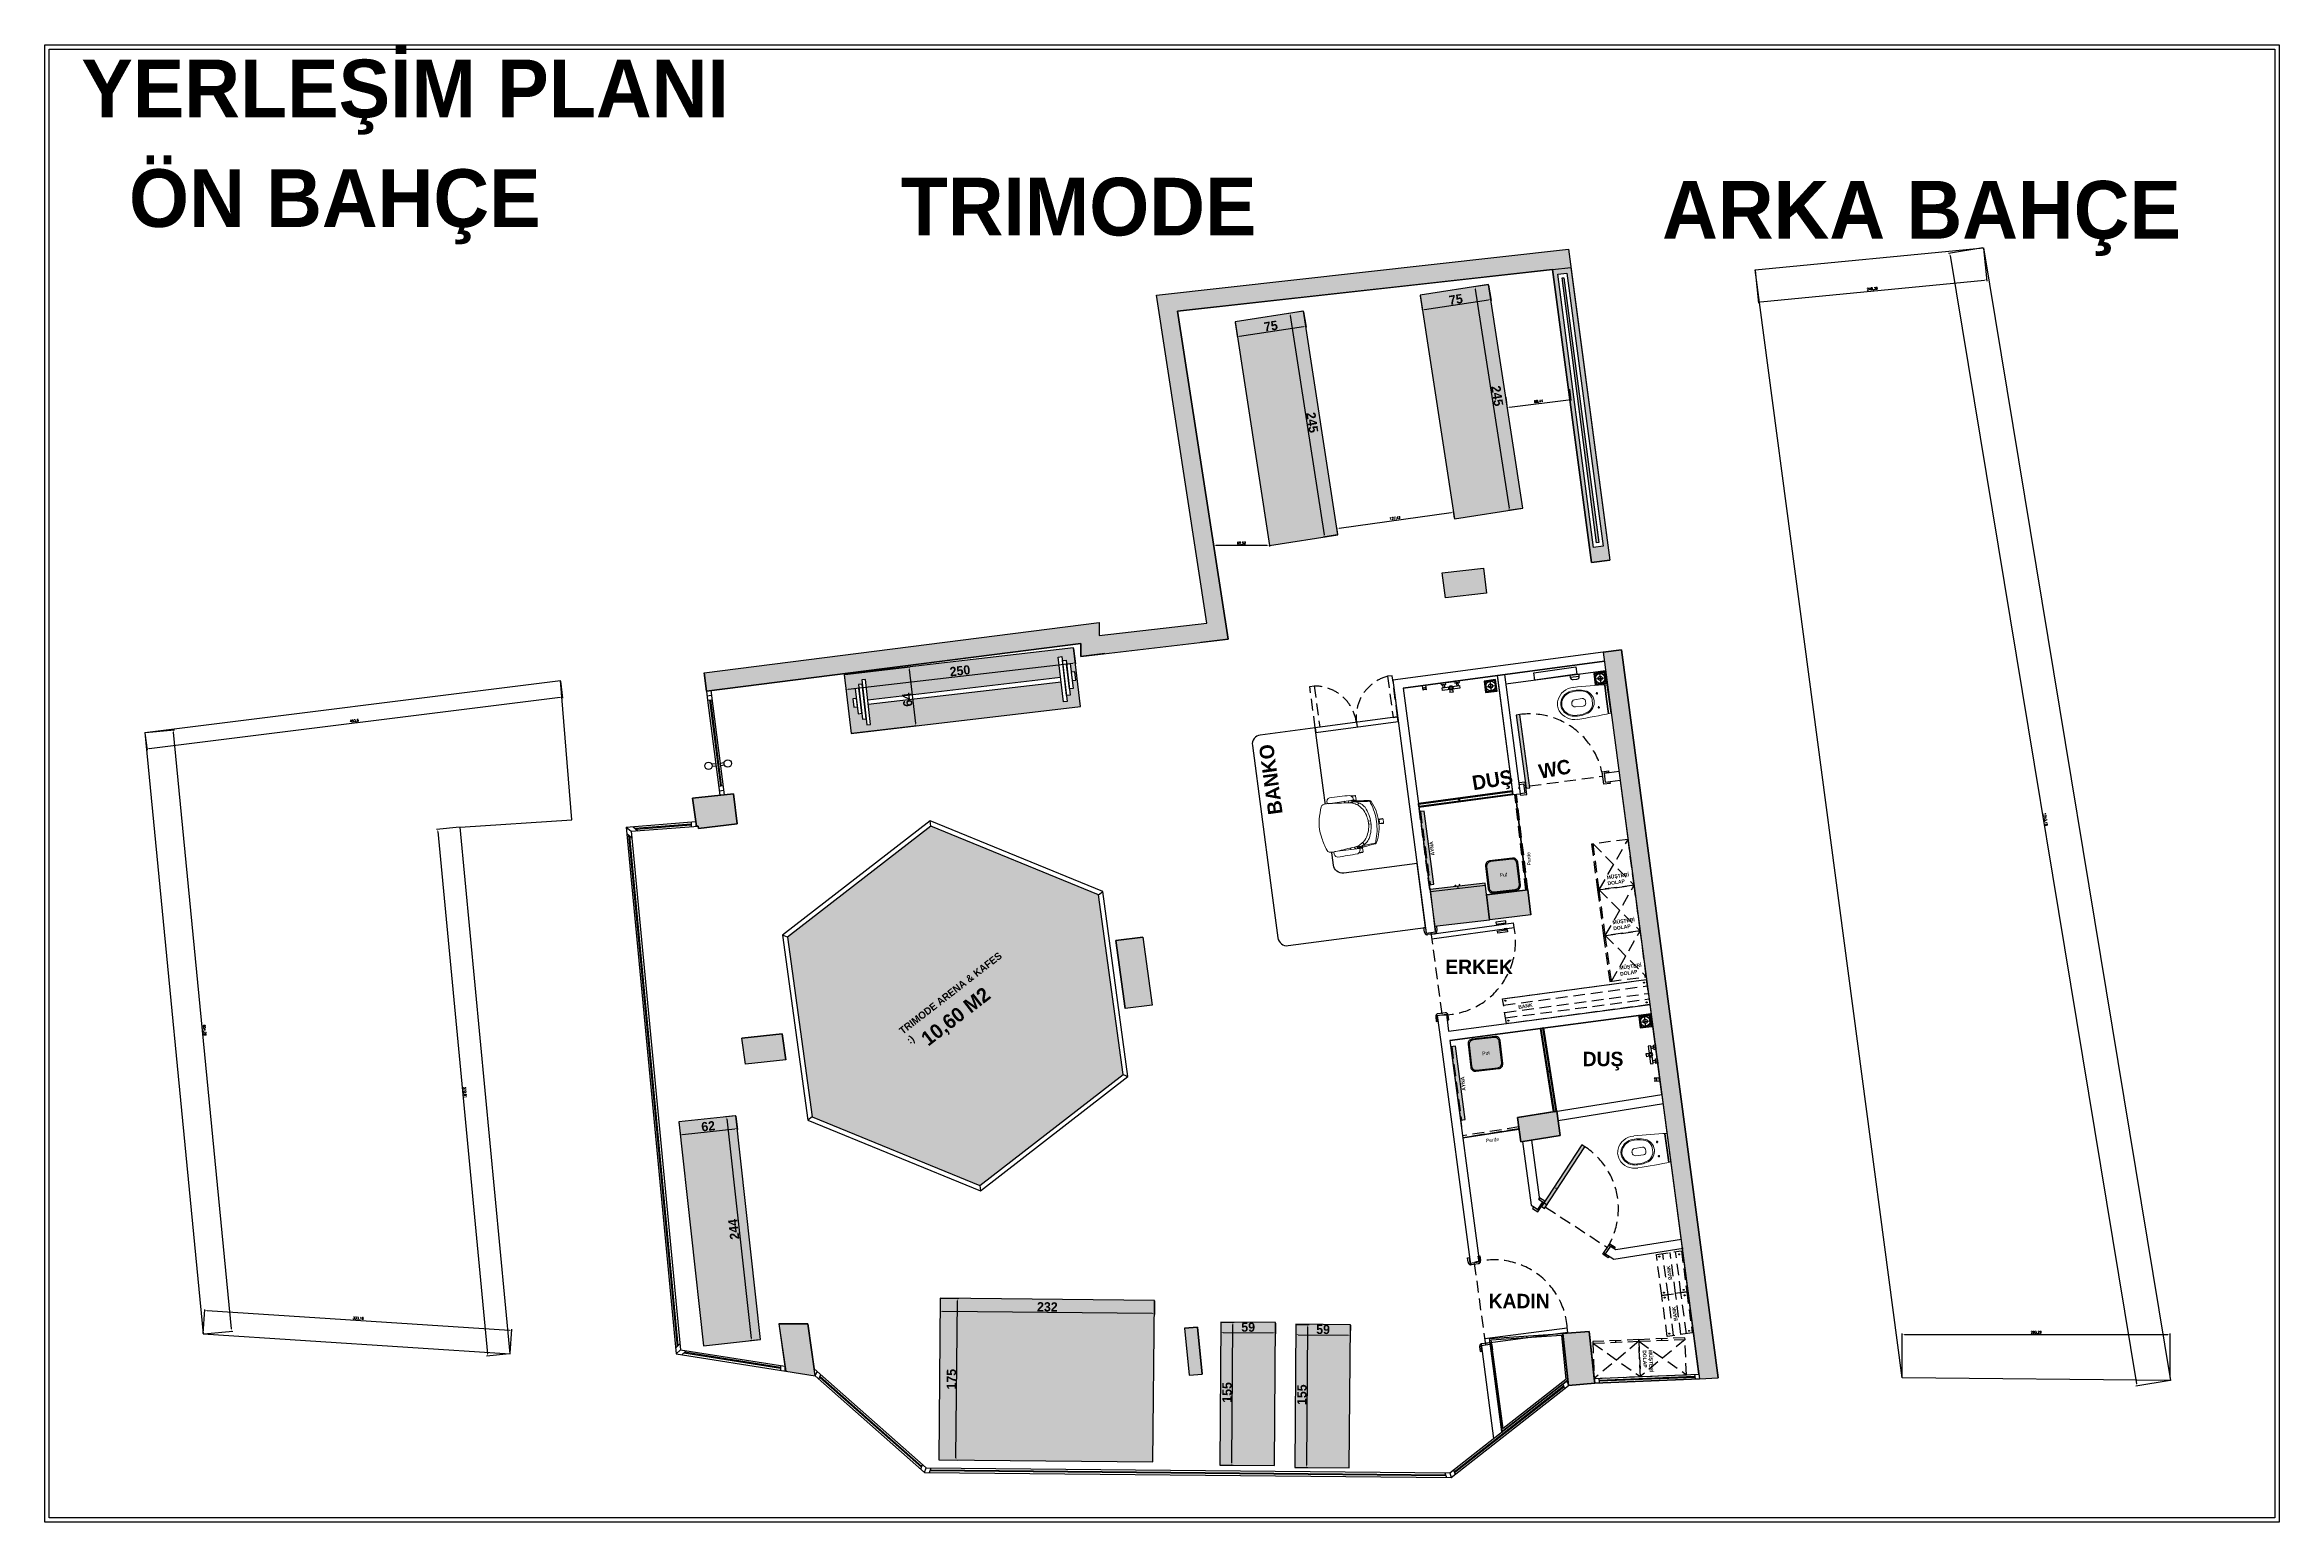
# Model space of a CAD drawing. Extents: x 24214 to 26635, y 31988 to 38688.
# Drawn here: x 24215 to 26635, y 37088 to 38688 of the extents above; entities that cross this region are included whole.
import ezdxf

# ---------------------------------------------------------------- set-up
doc = ezdxf.new("R2010")
doc.units = 0
doc.header["$MEASUREMENT"] = 0
doc.header["$PDMODE"] = 3
doc.header["$PDSIZE"] = -3
doc.linetypes.add('DASHED', pattern=[19.05, 12.7, -6.35])
for name, color, linetype in [('0_IO_00_DIMENSION_1-20', 1, 'Continuous'), ('0_TESTO', 7, 'Continuous'), ('Leica_3DDisto_2D', 5, 'Continuous')]:
    doc.layers.add(name, color=color, linetype=linetype)
doc.layers.add('0_IO_02_HATCH_TARAMA_1', color=252, linetype='Continuous', lineweight=18)
doc.layers.add('C_Tefrıs Banyo-Wc', color=152, linetype='Continuous', lineweight=9)
doc.styles.get("Standard").update_dxf_attribs({"font": 'simplex'})
doc.linetypes.add('ZIGZAG', pattern='A,0.0001,-0.2,[131,ltypeshp.shx,S=0.2,R=0,X=-0.2,Y=0],-0.4,[131,ltypeshp.shx,S=0.2,R=180,X=0.2,Y=0],-0.2', length=0.8001)
doc.dimstyles.new('ISO-25', dxfattribs={"dimtxt": 2.5, "dimasz": 2.5, "dimexe": 1.25, "dimexo": 0.625, "dimtad": 1, "dimtxsty": 'Standard', "dimcen": 2.5, "dimadec": 0, "dimazin": 0, "dimtfac": 1, "dimtmove": 0, "dimatfit": 3, "dimfxl": 1, "dimarcsym": 0})

# ---------------------------------------------------------------- blocks, each defined once
blk = doc.blocks.new('A$C6AA29C70')
at = {"color": 3, "linetype": 'ByBlock'}
blk.add_line((0, 707.89), (453.43, 720.39), dxfattribs=at)
at = {"layer": 'Leica_3DDisto_2D', "color": 3}
for p, q in [((0, 707.89), (0, 53.6)), ((451.03, 569.1), (453.43, 720.39)), ((328.82, 0), (329.93, 572.91)), ((329.93, 572.91), (451.03, 569.1)), ((0, 53.6), (328.82, 0))]:
    blk.add_line(p, q, dxfattribs=at)
blk = doc.blocks.new('A$C6AA29D1F')
at = {"color": 3, "linetype": 'ByBlock'}
blk.add_line((42.1, 30.9), (0, 1240.42), dxfattribs=at)
at = {"layer": 'Leica_3DDisto_2D', "color": 3}
for p, q in [((0, 1240.42), (248.39, 1240.42)), ((248.39, 1240.42), (331.21, 0)), ((331.21, 0), (42.1, 30.9))]:
    blk.add_line(p, q, dxfattribs=at)
blk = doc.blocks.new('*D457')
at = {"color": 0, "linetype": 'ByBlock', "lineweight": -2, "ltscale": 5, "transparency": 33554636}
for p, q in [((26314.1, 38468.3), (26276.9, 38462.1)), ((26278.5, 38459.9), (26480.3, 37238.2)), ((26516.7, 37241.7), (26479.5, 37235.6))]:
    blk.add_line(p, q, dxfattribs=at)
at = {"color": 0, "transparency": 33554636}
for points in [[(26278.9, 38459.9), (26278.1, 38459.8), (26278.1, 38462.3)], [(26479.9, 37238.2), (26480.7, 37238.3), (26480.7, 37235.8)]]:
    blk.add_solid(points, dxfattribs=at)
at = {"layer": 'Defpoints', "color": 0, "transparency": 33554636}
for p in [(26314.7, 38468.4), (26480.7, 37235.8), (26517.3, 37241.8)]:
    blk.add_point(p, dxfattribs=at)
at = {"color": 0, "transparency": 33554636, "insert": (26381.5, 37849.4), "char_height": 2.5, "attachment_point": 5, "rotation": 279.3793}
blk.add_mtext('1243,18', dxfattribs=at)
blk = doc.blocks.new('*D458')
at = {"color": 0, "linetype": 'ByBlock', "lineweight": -2, "ltscale": 5, "transparency": 33554636}
for p, q in [((26226.5, 37245.2), (26226.5, 37292.8)), ((26516.8, 37245.2), (26516.8, 37292.8)), ((26229, 37291.6), (26514.3, 37291.6))]:
    blk.add_line(p, q, dxfattribs=at)
at = {"color": 0, "transparency": 33554636}
for points in [[(26229, 37292), (26229, 37291.2), (26226.5, 37291.6)], [(26514.3, 37291.2), (26514.3, 37292), (26516.8, 37291.6)]]:
    blk.add_solid(points, dxfattribs=at)
at = {"layer": 'Defpoints', "color": 0, "transparency": 33554636}
for p in [(26516.8, 37291.6), (26226.5, 37244.6), (26516.8, 37244.6)]:
    blk.add_point(p, dxfattribs=at)
at = {"color": 0, "transparency": 33554636, "insert": (26371.7, 37293.7), "char_height": 2.5, "attachment_point": 5}
blk.add_mtext('290,29', dxfattribs=at)
blk = doc.blocks.new('*D459')
at = {"color": 0, "linetype": 'ByBlock', "lineweight": -2, "ltscale": 5, "transparency": 33554636}
for p, q in [((26314.7, 38467.7), (26318.2, 38432.3)), ((26067.5, 38443.7), (26071, 38408.3)), ((26073.3, 38409.7), (26315.6, 38433.3))]:
    blk.add_line(p, q, dxfattribs=at)
at = {"color": 0, "transparency": 33554636}
for points in [[(26315.6, 38432.9), (26315.5, 38433.7), (26318.1, 38433.6)], [(26073.3, 38410.2), (26073.4, 38409.3), (26070.8, 38409.5)]]:
    blk.add_solid(points, dxfattribs=at)
at = {"layer": 'Defpoints', "color": 0, "transparency": 33554636}
for p in [(26314.7, 38468.4), (26067.5, 38444.3), (26318.1, 38433.6)]:
    blk.add_point(p, dxfattribs=at)
at = {"color": 0, "transparency": 33554636, "insert": (26194.3, 38423.6), "char_height": 2.5, "attachment_point": 5, "rotation": 5.5595}
blk.add_mtext('248,39', dxfattribs=at)
blk = doc.blocks.new('*D460')
at = {"color": 0, "linetype": 'ByBlock', "lineweight": -2, "ltscale": 5, "transparency": 33554636}
for p, q in [((24664.2, 37840.9), (24639.3, 37838.5)), ((24640.8, 37836.1), (24694.5, 37270.8)), ((24718.5, 37270.5), (24693.5, 37268.2))]:
    blk.add_line(p, q, dxfattribs=at)
at = {"color": 0, "transparency": 33554636}
for points in [[(24641.2, 37836.2), (24640.3, 37836.1), (24640.5, 37838.6)], [(24694.1, 37270.7), (24695, 37270.8), (24694.8, 37268.3)]]:
    blk.add_solid(points, dxfattribs=at)
at = {"layer": 'Defpoints', "color": 0, "transparency": 33554636}
for p in [(24664.8, 37840.9), (24694.8, 37268.3), (24719.1, 37270.6)]:
    blk.add_point(p, dxfattribs=at)
at = {"color": 0, "transparency": 33554636, "insert": (24669.8, 37553.7), "char_height": 2.5, "attachment_point": 5, "rotation": 275.4351}
blk.add_mtext('572,91', dxfattribs=at)
blk = doc.blocks.new('*D461')
at = {"color": 0, "linetype": 'ByBlock', "lineweight": -2, "ltscale": 5, "transparency": 33554636}
for p, q in [((24386.7, 37292.8), (24388.4, 37318.8)), ((24390.8, 37317.4), (24718.2, 37296.1)), ((24719.1, 37271.2), (24720.8, 37297.2))]:
    blk.add_line(p, q, dxfattribs=at)
at = {"color": 0, "transparency": 33554636}
for points in [[(24390.8, 37317.8), (24390.7, 37316.9), (24388.3, 37317.5)], [(24718.2, 37295.7), (24718.3, 37296.5), (24720.7, 37296)]]:
    blk.add_solid(points, dxfattribs=at)
at = {"layer": 'Defpoints', "color": 0, "transparency": 33554636}
for p in [(24720.7, 37296), (24386.6, 37292.2), (24719.1, 37270.6)]:
    blk.add_point(p, dxfattribs=at)
at = {"color": 0, "transparency": 33554636, "insert": (24554.6, 37308.9), "char_height": 2.5, "attachment_point": 5, "rotation": 356.2879}
blk.add_mtext('333,16', dxfattribs=at)
blk = doc.blocks.new('*D462')
at = {"color": 0, "linetype": 'ByBlock', "lineweight": -2, "ltscale": 5, "transparency": 33554636}
for p, q in [((24324, 37943.5), (24355.5, 37946.5)), ((24417.2, 37297.7), (24354.5, 37943.9)), ((24387.3, 37292.2), (24418.7, 37295.3))]:
    blk.add_line(p, q, dxfattribs=at)
at = {"color": 0, "transparency": 33554636}
for points in [[(24354.9, 37943.9), (24354.1, 37943.9), (24354.2, 37946.4)], [(24416.8, 37297.6), (24417.6, 37297.7), (24417.5, 37295.2)]]:
    blk.add_solid(points, dxfattribs=at)
at = {"layer": 'Defpoints', "color": 0, "transparency": 33554636}
for p in [(24354.2, 37946.4), (24323.4, 37943.4), (24386.6, 37292.2)]:
    blk.add_point(p, dxfattribs=at)
at = {"color": 0, "transparency": 33554636, "insert": (24387.9, 37621), "char_height": 2.5, "attachment_point": 5, "rotation": 275.5461}
blk.add_mtext('654,29', dxfattribs=at)
blk = doc.blocks.new('*D463')
at = {"color": 0, "linetype": 'ByBlock', "lineweight": -2, "ltscale": 5, "transparency": 33554636}
for p, q in [((24773.6, 37999), (24775.9, 37980.7)), ((24328.1, 37926), (24773.2, 37981.6)), ((24323.5, 37942.8), (24325.8, 37924.4))]:
    blk.add_line(p, q, dxfattribs=at)
at = {"color": 0, "transparency": 33554636}
for points in [[(24773.3, 37981.2), (24773.2, 37982), (24775.7, 37981.9)], [(24328, 37926.4), (24328.1, 37925.6), (24325.6, 37925.7)]]:
    blk.add_solid(points, dxfattribs=at)
at = {"layer": 'Defpoints', "color": 0, "transparency": 33554636}
for p in [(24773.5, 37999.7), (24775.7, 37981.9), (24323.4, 37943.4)]:
    blk.add_point(p, dxfattribs=at)
at = {"color": 0, "transparency": 33554636, "insert": (24550.4, 37955.9), "char_height": 2.5, "attachment_point": 5, "rotation": 7.1253}
blk.add_mtext('453,6', dxfattribs=at)
blk = doc.blocks.new('klo')
at = {"layer": 'C_Tefrıs Banyo-Wc'}
for p, q in [((36212.8, 5263.7), (36213.1, 5272.2)), ((36217, 5260.6), (36215.8, 5260.6)), ((36216.6, 5275.6), (36217, 5275.6)), ((36217, 5275.6), (36216.6, 5275.6)), ((36217, 5275.6), (36217.4, 5275.6)), ((36217.4, 5275.6), (36217, 5275.6)), ((36217, 5260.6), (36218.1, 5260.6)), ((36221.1, 5263.7), (36220.9, 5272.2)), ((36217, 5238), (36201.5, 5238)), ((36217, 5237.2), (36201.5, 5237.2)), ((36232.5, 5235.2), (36201.5, 5235.2)), ((36210.5, 5247.2), (36208, 5247.2)), ((36209.2, 5248.3), (36209.2, 5247.2)), ((36209.2, 5246.2), (36209.2, 5247.2)), ((36217, 5238), (36232.5, 5238)), ((36217, 5237.2), (36232.5, 5237.2)), ((36223.5, 5247.2), (36225.9, 5247.2)), ((36224.7, 5248.3), (36224.7, 5247.2)), ((36224.7, 5246.2), (36224.7, 5247.2))]:
    blk.add_line(p, q, dxfattribs=at)
for centre, radius, start, end in [((36218.5, 5272.5), 19, 112.0243, 183.1129), ((36218.5, 5272.5), 15.4, 112.0243, 170.8719), ((36218.5, 5272.5), 14.4, 112.0243, 170.8719), ((36217, 5276.2), 15, 90, 112.0243), ((36217, 5276.2), 11.4, 90, 112.0243), ((36217, 5276.2), 10.4, 90, 112.0243), ((36217, 5276.2), 15, 67.9757, 90), ((36217, 5276.2), 11.4, 67.9757, 90), ((36217, 5276.2), 10.4, 67.9757, 90), ((36215.5, 5272.5), 14.4, 9.1281, 67.9757), ((36215.5, 5272.5), 15.4, 9.1281, 67.9757), ((36215.5, 5272.5), 19, 356.8871, 67.9757), ((36699.4, 5280.5), 500, 181.0318, 185.194), ((36232.9, 5270.2), 30, 170.8719, 200.5799), ((36232.9, 5270.2), 29, 170.8719, 197.1273), ((36217, 5264.2), 13, 200.5799, 270), ((36215.9, 5264.2), 11, 193.1933, 275.6824), ((36215.8, 5263.6), 3, 178.293, 270), ((36216.6, 5272.1), 3.5, 90, 178.293), ((36218.1, 5264.2), 11, 264.3176, 346.8067), ((36217, 5264.2), 13, 270, 339.4201), ((36217.4, 5272.1), 3.5, 1.707, 90), ((36218.1, 5263.6), 3, 270, 1.707), ((36201.1, 5270.2), 29, 342.8727, 9.1281), ((36201.1, 5270.2), 30, 339.4201, 9.1281), ((35734.5, 5280.5), 500, 354.806, 358.9682), ((36209.2, 5247.2), 0.75, 0, 180), ((36209.2, 5247.2), 0.75, 180, 0), ((36224.7, 5247.2), 0.75, 0, 180), ((36224.7, 5247.2), 0.75, 180, 0)]:
    blk.add_arc(centre, radius, start, end, dxfattribs=at)
blk = doc.blocks.new('A$C6AA2F083')
at = {"linetype": 'DASHED', "transparency": 33554636}
for points in [[(0, 2.2), (10.8, 2.2), (10.8, 0), (0, 0)], [(7.6, 2.2), (10, 2.2), (10, 3.5), (7.6, 3.5)]]:
    blk.add_lwpolyline(points, close=True, dxfattribs=at)
blk = doc.blocks.new('A$C6AA5C38C')
at = {"transparency": 33554636}
for p, q in [((9.1, 6.4), (8.3, 0)), ((8.3, 6.4), (10, 6.4)), ((11.7, 0), (8.3, 0)), ((10, 6.4), (11.7, 6.4)), ((10.9, 6.4), (11.7, 0))]:
    blk.add_line(p, q, dxfattribs=at)
for points in [[(0, 11.4), (0, 9.4), (5, 9.4), (5, 11.4)], [(0.5, 6.4), (19.5, 6.4), (19.5, 3.4), (0.5, 3.4)], [(1.5, 6.4), (3.5, 6.4), (3.5, 9.4), (1.5, 9.4)], [(15, 11.4), (15, 9.4), (20, 9.4), (20, 11.4)], [(16.5, 6.4), (18.5, 6.4), (18.5, 9.4), (16.5, 9.4)]]:
    blk.add_lwpolyline(points, close=True, dxfattribs=at)
blk.add_circle((10, 4.9), 2.3, dxfattribs=at)
blk = doc.blocks.new('A$C6AA5C438')
at = {"transparency": 33554636}
blk.add_lwpolyline([(4, 0), (4, 5), (0, 5), (0, 0)], dxfattribs=at)
for centre in [(2, -0.7), (2, -2.5)]:
    blk.add_arc(centre, 3.2, 51.3402, 128.6598, dxfattribs=at)
blk = doc.blocks.new('A$C6AA5C566')
at = {"linetype": 'DASHED', "transparency": 33554636}
for p, q in [((1, 6.25), (11.5, 6.25)), ((6.25, 11.5), (6.25, 1))]:
    blk.add_line(p, q, dxfattribs=at)
at = {"transparency": 33554636}
for points in [[(0, 0), (12.5, 0), (12.5, 12.5), (0, 12.5)], [(1, 1), (11.5, 1), (11.5, 11.5), (1, 11.5)]]:
    blk.add_lwpolyline(points, close=True, dxfattribs=at)
for radius in [5.25, 2.25]:
    blk.add_circle((6.25, 6.25), radius, dxfattribs=at)
blk = doc.blocks.new('A$C6AA6595B')
at = {"color": 7, "linetype": 'DASHED', "transparency": 33554636}
for p, q in [((11.7, 103.2), (13.5, 103.4)), ((19.7, 7.1), (7.6, 96.3)), ((25.5, 1.5), (27.3, 1.8))]:
    blk.add_line(p, q, dxfattribs=at)
at = {"color": 7, "transparency": 33554636}
for p, q in [((18.8, 13.9), (108, 25.6)), ((19.5, 8.9), (108.7, 20.7))]:
    blk.add_line(p, q, dxfattribs=at)
at = {"color": 7, "linetype": 'DASHED', "transparency": 33554636}
for points in [[(13.5, 103.4), (14.2, 98.4, -0.413677), (11.6, 95), (4.1, 93.9, -0.414751), (0.7, 96.5), (0, 101.5), (1.8, 101.8), (2.6, 95.6), (12.5, 97), (11.7, 103.2)], [(27.3, 1.8), (26.6, 6.8, 0.413677), (23.2, 9.4), (15.7, 8.4, 0.414751), (13.1, 5), (13.8, 0), (15.6, 0.2), (14.7, 6.4), (24.7, 7.8), (25.5, 1.6)]]:
    blk.add_lwpolyline(points, format="xyb", dxfattribs=at)
blk.add_arc((28.9, 19.8), 79.4, 4.2204, 105.5333, dxfattribs=at)
blk = doc.blocks.new('A$C6AA65C73')
at = {"layer": '0_IO_00_DIMENSION_1-20', "transparency": 33554457}
blk.add_hatch(color=7, dxfattribs=at).paths.add_polyline_path([(11, 6.8), (11, 86.8), (7, 86.8), (7, 6.8)])
at = {"layer": '0_IO_00_DIMENSION_1-20', "color": 7, "transparency": 33554636}
for p, q in [((6.8, 13.6), (0, 13.6)), ((0, 13.6), (0, 11.8)), ((0, 11.8), (5, 11.8)), ((5, 1.8), (0, 1.8)), ((0, 1.8), (0, 0)), ((0, 0), (6.8, 0)), ((5, 11.8), (5, 1.8)), ((6.8, 0), (6.8, 13.6)), ((91, 0), (91, 13.6)), ((91, 13.6), (97.8, 13.6)), ((97.8, 0), (91, 0)), ((92.8, 11.8), (92.8, 1.8)), ((97.8, 11.8), (92.8, 11.8)), ((92.8, 1.8), (97.8, 1.8)), ((97.8, 13.6), (97.8, 11.8)), ((97.8, 1.8), (97.8, 0))]:
    blk.add_line(p, q, dxfattribs=at)
at = {"layer": '0_IO_00_DIMENSION_1-20', "color": 7, "linetype": 'DASHED', "transparency": 33554636}
blk.add_line((11, 8.8), (91, 8.8), dxfattribs=at)
at = {"layer": '0_IO_00_DIMENSION_1-20', "color": 7, "transparency": 33554636}
blk.add_lwpolyline([(11, 6.8), (11, 86.8), (7, 86.8), (7, 6.8)], close=True, dxfattribs=at)
at = {"layer": '0_IO_00_DIMENSION_1-20', "color": 7, "linetype": 'DASHED', "transparency": 33554636}
blk.add_arc((11, 6.8), 80, 0, 90, dxfattribs=at)
blk = doc.blocks.new('*D130')
at = {"color": 0, "linetype": 'ByBlock', "lineweight": -2, "ltscale": 5, "transparency": 33554636}
for p, q in [((174.2, 247.3), (176.1, 228.1)), ((0.1, 230.3), (1.9, 211.1)), ((4.3, 212.6), (173.5, 229.1))]:
    blk.add_line(p, q, dxfattribs=at)
at = {"color": 0, "transparency": 33554636}
for points in [[(173.5, 228.7), (173.5, 229.6), (176, 229.4)], [(4.3, 213), (4.3, 212.2), (1.8, 212.3)]]:
    blk.add_solid(points, dxfattribs=at)
at = {"layer": 'Defpoints', "color": 0, "transparency": 33554636}
for p in [(174.2, 248), (0, 230.9), (176, 229.4)]:
    blk.add_point(p, dxfattribs=at)
at = {"color": 0, "linetype": 'ByBlock', "transparency": 33554636, "insert": (88.3, 226.6), "char_height": 2.5, "attachment_point": 5, "rotation": 5.594}
blk.add_mtext('\\fCentury Gothic|b1|i0;\\H10;175', dxfattribs=at)
blk = doc.blocks.new('*D131')
at = {"color": 0, "linetype": 'ByBlock', "lineweight": -2, "ltscale": 5, "transparency": 33554636}
for p, q in [((173.5, 247.9), (158.9, 246.5)), ((160.4, 244.1), (182.6, 18.2)), ((196.2, 17), (181.6, 15.6))]:
    blk.add_line(p, q, dxfattribs=at)
at = {"color": 0, "transparency": 33554636}
for points in [[(160.8, 244.1), (160, 244.1), (160.2, 246.6)], [(182.1, 18.1), (183, 18.2), (182.8, 15.7)]]:
    blk.add_solid(points, dxfattribs=at)
at = {"layer": 'Defpoints', "color": 0, "transparency": 33554636}
for p in [(174.2, 248), (182.8, 15.7), (196.8, 17.1)]:
    blk.add_point(p, dxfattribs=at)
at = {"color": 0, "linetype": 'ByBlock', "transparency": 33554636, "insert": (177.3, 131.7), "char_height": 2.5, "attachment_point": 5, "rotation": 275.594}
blk.add_mtext('\\fCentury Gothic|b1|i0;\\H10;232', dxfattribs=at)
blk = doc.blocks.new('*D144')
at = {"color": 0, "linetype": 'ByBlock', "lineweight": -2, "ltscale": 5, "transparency": 33554636}
for p, q in [((0, 243.4), (0, 228.8)), ((62, 243.4), (62, 228.8)), ((2.5, 230), (59.5, 230))]:
    blk.add_line(p, q, dxfattribs=at)
at = {"color": 0, "transparency": 33554636}
for points in [[(2.5, 230.4), (2.5, 229.6), (0, 230)], [(59.5, 229.6), (59.5, 230.4), (62, 230)]]:
    blk.add_solid(points, dxfattribs=at)
at = {"layer": 'Defpoints', "color": 0, "transparency": 33554636}
for p in [(0, 244), (62, 244), (62, 230)]:
    blk.add_point(p, dxfattribs=at)
at = {"color": 0, "linetype": 'ByBlock', "transparency": 33554636, "insert": (31, 235.9), "char_height": 2.5, "attachment_point": 5}
blk.add_mtext('\\C7;\\fCentury Gothic|b1|i0;\\H10;62', dxfattribs=at)
blk = doc.blocks.new('*D145')
at = {"color": 0, "linetype": 'ByBlock', "lineweight": -2, "ltscale": 5, "transparency": 33554636}
for p, q in [((61.4, 244), (50.8, 244)), ((52, 241.5), (52, 2.5)), ((61.4, 0), (50.8, 0))]:
    blk.add_line(p, q, dxfattribs=at)
at = {"color": 0, "transparency": 33554636}
for points in [[(52.4, 241.5), (51.6, 241.5), (52, 244)], [(51.6, 2.5), (52.4, 2.5), (52, 0)]]:
    blk.add_solid(points, dxfattribs=at)
at = {"layer": 'Defpoints', "color": 0, "transparency": 33554636}
for p in [(62, 244), (52, 0), (62, 0)]:
    blk.add_point(p, dxfattribs=at)
at = {"color": 0, "linetype": 'ByBlock', "transparency": 33554636, "insert": (46.2, 122), "char_height": 2.5, "attachment_point": 5, "rotation": 90}
blk.add_mtext('\\C7;\\fCentury Gothic|b1|i0;\\H10;244', dxfattribs=at)
blk = doc.blocks.new('*D156')
at = {"color": 0, "linetype": 'ByBlock', "lineweight": -2, "ltscale": 5, "transparency": 33554636}
for p, q in [((0, 63.4), (0, 46.4)), ((250, 63.4), (250, 46.4)), ((2.5, 47.7), (247.5, 47.7))]:
    blk.add_line(p, q, dxfattribs=at)
at = {"color": 0, "transparency": 33554636}
for points in [[(2.5, 48.1), (2.5, 47.3), (0, 47.7)], [(247.5, 47.3), (247.5, 48.1), (250, 47.7)]]:
    blk.add_solid(points, dxfattribs=at)
at = {"layer": 'Defpoints', "color": 0, "transparency": 33554636}
for p in [(0, 64), (250, 64), (250, 47.7)]:
    blk.add_point(p, dxfattribs=at)
at = {"color": 0, "linetype": 'ByBlock', "transparency": 33554636, "insert": (125, 53.6), "char_height": 2.5, "attachment_point": 5}
blk.add_mtext('\\C7;\\fCentury Gothic|b1|i0;\\H10;250', dxfattribs=at)
blk = doc.blocks.new('*D157')
at = {"color": 0, "linetype": 'ByBlock', "lineweight": -2, "ltscale": 5, "transparency": 33554636}
for p, q in [((0.6, 64), (71.9, 64)), ((70.7, 61.5), (70.7, 2.5)), ((0.6, 0), (71.9, 0))]:
    blk.add_line(p, q, dxfattribs=at)
at = {"color": 0, "transparency": 33554636}
for points in [[(71.1, 61.5), (70.2, 61.5), (70.7, 64)], [(70.2, 2.5), (71.1, 2.5), (70.7, 0)]]:
    blk.add_solid(points, dxfattribs=at)
at = {"layer": 'Defpoints', "color": 0, "transparency": 33554636}
for p in [(0, 64), (0, 0), (70.7, 0)]:
    blk.add_point(p, dxfattribs=at)
at = {"color": 0, "linetype": 'ByBlock', "transparency": 33554636, "insert": (64.8, 29), "char_height": 2.5, "attachment_point": 5, "rotation": 90}
blk.add_mtext('\\C7;\\fCentury Gothic|b1|i0;\\H10;64', dxfattribs=at)
blk = doc.blocks.new('*D252')
at = {"color": 0, "linetype": 'ByBlock', "lineweight": -2, "ltscale": 5, "transparency": 33554636}
for p, q in [((73.5, 253.5), (58.2, 251.1)), ((59.8, 248.8), (96.3, 11.6)), ((110.7, 11.3), (95.4, 8.9))]:
    blk.add_line(p, q, dxfattribs=at)
at = {"color": 0, "transparency": 33554636}
for points in [[(60.2, 248.9), (59.4, 248.8), (59.4, 251.3)], [(95.8, 11.5), (96.7, 11.7), (96.6, 9.1)]]:
    blk.add_solid(points, dxfattribs=at)
at = {"layer": 'Defpoints', "color": 0, "transparency": 33554636}
for p in [(74.1, 253.6), (96.6, 9.1), (111.4, 11.4)]:
    blk.add_point(p, dxfattribs=at)
at = {"color": 0, "transparency": 33554636, "insert": (83.5, 133.1), "char_height": 2.5, "attachment_point": 5, "rotation": 278.7389}
blk.add_mtext('\\C7;\\fCentury Gothic|b1|i0;\\H10;245', dxfattribs=at)
blk = doc.blocks.new('*D253')
at = {"color": 0, "linetype": 'ByBlock', "lineweight": -2, "ltscale": 5, "transparency": 33554636}
for p, q in [((74.2, 252.9), (76.8, 236.3)), ((0.1, 241.5), (2.7, 224.9)), ((4.9, 226.5), (74.1, 237.2))]:
    blk.add_line(p, q, dxfattribs=at)
at = {"color": 0, "transparency": 33554636}
for points in [[(4.9, 226.9), (5, 226.1), (2.5, 226.1)], [(74.2, 236.8), (74.1, 237.6), (76.6, 237.5)]]:
    blk.add_solid(points, dxfattribs=at)
at = {"layer": 'Defpoints', "color": 0, "transparency": 33554636}
for p in [(0, 242.2), (74.1, 253.6), (76.6, 237.5)]:
    blk.add_point(p, dxfattribs=at)
at = {"color": 0, "transparency": 33554636, "insert": (38.7, 237.5), "char_height": 2.5, "attachment_point": 5, "rotation": 8.7389}
blk.add_mtext('\\C7;\\fCentury Gothic|b1|i0;\\H10;75', dxfattribs=at)
blk = doc.blocks.new('*D492')
at = {"color": 0, "linetype": 'ByBlock', "lineweight": -2, "ltscale": 5, "transparency": 33554636}
for p, q in [((25866.3, 38315.2), (25867.8, 38302.8)), ((25797.3, 38306.7), (25798.9, 38294.3)), ((25801.2, 38295.8), (25865.2, 38303.7))]:
    blk.add_line(p, q, dxfattribs=at)
at = {"color": 0, "transparency": 33554636}
for points in [[(25801.1, 38296.2), (25801.3, 38295.4), (25798.7, 38295.5)], [(25865.2, 38303.3), (25865.1, 38304.1), (25867.6, 38304)]]:
    blk.add_solid(points, dxfattribs=at)
at = {"layer": 'Defpoints', "color": 0, "transparency": 33554636}
for p in [(25866.2, 38315.8), (25797.3, 38307.3), (25867.6, 38304)]:
    blk.add_point(p, dxfattribs=at)
at = {"color": 0, "transparency": 33554636, "insert": (25832.9, 38301.8), "char_height": 2.5, "attachment_point": 5, "rotation": 7.0314}
blk.add_mtext('69,44', dxfattribs=at)
blk = doc.blocks.new('*D493')
at = {"color": 0, "linetype": 'ByBlock', "lineweight": -2, "ltscale": 5, "transparency": 33554636}
for p, q in [((25480.9, 38145.4), (25480.9, 38144.8)), ((25538.9, 38146), (25483.4, 38146)), ((25541.4, 38145.4), (25541.4, 38144.8))]:
    blk.add_line(p, q, dxfattribs=at)
at = {"color": 0, "transparency": 33554636}
for points in [[(25483.4, 38146.4), (25483.4, 38145.6), (25480.9, 38146)], [(25538.9, 38145.6), (25538.9, 38146.4), (25541.4, 38146)]]:
    blk.add_solid(points, dxfattribs=at)
at = {"layer": 'Defpoints', "color": 0, "transparency": 33554636}
for p in [(25480.9, 38146), (25480.9, 38146), (25541.4, 38146)]:
    blk.add_point(p, dxfattribs=at)
at = {"color": 0, "transparency": 33554636, "insert": (25511.1, 38148.1), "char_height": 2.5, "attachment_point": 5}
blk.add_mtext('60,52', dxfattribs=at)
blk = doc.blocks.new('*D494')
at = {"color": 0, "linetype": 'ByBlock', "lineweight": -2, "ltscale": 5, "transparency": 33554636}
for p, q in [((25615.4, 38158), (25614.4, 38165.7)), ((25617, 38164.8), (25738.3, 38181.5)), ((25741.7, 38175.5), (25740.6, 38183.1))]:
    blk.add_line(p, q, dxfattribs=at)
at = {"color": 0, "transparency": 33554636}
for points in [[(25617, 38165.2), (25617.1, 38164.4), (25614.6, 38164.4)], [(25738.4, 38181.1), (25738.2, 38181.9), (25740.8, 38181.9)]]:
    blk.add_solid(points, dxfattribs=at)
at = {"layer": 'Defpoints', "color": 0, "transparency": 33554636}
for p in [(25740.8, 38181.9), (25741.7, 38174.8), (25615.5, 38157.4)]:
    blk.add_point(p, dxfattribs=at)
at = {"color": 0, "transparency": 33554636, "insert": (25677.4, 38175.2), "char_height": 2.5, "attachment_point": 5, "rotation": 7.8584}
blk.add_mtext('127,42', dxfattribs=at)
blk = doc.blocks.new('*D139')
at = {"color": 0, "linetype": 'ByBlock', "lineweight": -2, "ltscale": 5, "transparency": 33554636}
for p, q in [((115.4, 147.2), (124.5, 137.1)), ((10.5, 35.9), (121.8, 136.4)), ((0.4, 43.3), (9.5, 33.2))]:
    blk.add_line(p, q, dxfattribs=at)
at = {"color": 0, "transparency": 33554636}
for points in [[(122.1, 136.1), (121.6, 136.7), (123.7, 138.1)], [(10.3, 36.2), (10.8, 35.5), (8.7, 34.2)]]:
    blk.add_solid(points, dxfattribs=at)
at = {"layer": 'Defpoints', "color": 0, "transparency": 33554636}
for p in [(115, 147.7), (123.7, 138.1), (0, 43.8)]:
    blk.add_point(p, dxfattribs=at)
at = {"color": 0, "linetype": 'ByBlock', "transparency": 33554636, "insert": (63.3, 91.3), "char_height": 2.5, "attachment_point": 5, "rotation": 42.0892}
blk.add_mtext('\\C7;\\fCentury Gothic|b1|i0;\\H10;155', dxfattribs=at)
blk = doc.blocks.new('*D140')
at = {"color": 0, "linetype": 'ByBlock', "lineweight": -2, "ltscale": 5, "transparency": 33554636}
for p, q in [((114.6, 147.3), (105.8, 139.3)), ((108.4, 138.3), (144.6, 98.2)), ((154.1, 103.5), (145.3, 95.5))]:
    blk.add_line(p, q, dxfattribs=at)
at = {"color": 0, "transparency": 33554636}
for points in [[(108.7, 138.6), (108.1, 138), (106.7, 140.2)], [(144.3, 97.9), (144.9, 98.5), (146.2, 96.4)]]:
    blk.add_solid(points, dxfattribs=at)
at = {"layer": 'Defpoints', "color": 0, "transparency": 33554636}
for p in [(115, 147.7), (154.6, 103.9), (146.2, 96.4)]:
    blk.add_point(p, dxfattribs=at)
at = {"color": 0, "linetype": 'ByBlock', "transparency": 33554636, "insert": (130.8, 122.2), "char_height": 2.5, "attachment_point": 5, "rotation": 312.0892}
blk.add_mtext('\\C7;\\fCentury Gothic|b1|i0;\\H10;59', dxfattribs=at)
blk = doc.blocks.new('A$C6AA6BCD2')
at = {"layer": '0_IO_00_DIMENSION_1-20', "transparency": 33554457}
h = blk.add_hatch(color=253, dxfattribs=at)
h.paths.add_polyline_path([(103.9, 345), (5.8, 175), (103.9, 5), (300.2, 5), (398.4, 175), (300.2, 345)])
h.paths.add_polyline_path([(136, 167.3), (269.3, 167.3), (269.3, 194.8), (136, 194.8)], flags=24)
h.paths.add_polyline_path([(147.9, 151), (245.7, 151), (245.7, 177.4), (147.9, 177.4)], flags=24)
at = {"layer": '0_IO_00_DIMENSION_1-20', "color": 253, "transparency": 33554636}
for p, q in [((103.9, 345), (101, 350)), ((300.2, 345), (303.1, 350)), ((5.8, 175), (0, 175)), ((398.4, 175), (404.1, 175)), ((103.9, 5), (101, 0)), ((300.2, 5), (303.1, 0))]:
    blk.add_line(p, q, dxfattribs=at)
for points in [[(101, 350), (0, 175), (101, 0), (303.1, 0), (404.1, 175), (303.1, 350)], [(103.9, 345), (5.8, 175), (103.9, 5), (300.2, 5), (398.4, 175), (300.2, 345)]]:
    blk.add_lwpolyline(points, close=True, dxfattribs=at)
at = {"linetype": 'ByBlock', "transparency": 33554636, "insert": (137.9, 192.9), "char_height": 7.812, "attachment_point": 1}
blk.add_mtext_dynamic_manual_height_columns('\\pxql;\\fCentury Gothic|b1|i0|c238;TRIMODE ARENA & KAFES \\P:)\\fCentury Gothic|b1|i0|c162;\\P', width=136.775, gutter_width=31.2, heights=[0], dxfattribs=at).dxf.set("width", 182.275)
at = {"color": 7, "linetype": 'ByBlock', "transparency": 33554636, "insert": (151.8, 173.5), "char_height": 15.625, "attachment_point": 1}
blk.add_mtext_dynamic_manual_height_columns('\\pxql;\\fCentury Gothic|b1|i0|c238;10,60 M2\\fCentury Gothic|b1|i0|c162;\\P', width=119.775, gutter_width=31.2, heights=[0], dxfattribs=at).dxf.set("width", 364.55)
blk = doc.blocks.new('A$C6AA2C8FC')
at = {"linetype": 'DASHED', "transparency": 33554457}
blk.add_hatch(color=150, dxfattribs=at).paths.add_polyline_path([(0, 0), (4, 0), (4, 80), (0, 80)])
at = {"color": 40, "linetype": 'DASHED', "transparency": 33554636}
blk.add_line((4, 0), (4, 80), dxfattribs=at)
at = {"color": 40, "transparency": 33554636}
blk.add_lwpolyline([(0, 0), (5, 0), (5, 80), (0, 80)], close=True, dxfattribs=at)
blk = doc.blocks.new('A$C6AA5D62A')
at = {"transparency": 33554457}
blk.add_hatch(color=5, dxfattribs=at).paths.add_polyline_path([(6, 1), (29, 1, 0.414214), (34, 6), (34, 29, 0.414214), (29, 34), (6, 34, 0.414214), (1, 29), (1, 6, 0.414214)])
at = {"color": 5, "transparency": 33554636}
for points in [[(5, 0), (30, 0, 0.414214), (35, 5), (35, 30, 0.414214), (30, 35), (5, 35, 0.414214), (0, 30), (0, 5, 0.414214)], [(6, 1), (29, 1, 0.414214), (34, 6), (34, 29, 0.414214), (29, 34), (6, 34, 0.414214), (1, 29), (1, 6, 0.414214)]]:
    blk.add_lwpolyline(points, format="xyb", close=True, dxfattribs=at)
blk = doc.blocks.new('A$C6AA5DD50')
at = {"linetype": 'ByBlock', "transparency": 33554636, "insert": (-44.1, -5.8), "char_height": 3.906, "attachment_point": 1, "rotation": 94.5653}
blk.add_mtext_dynamic_manual_height_columns('\\pxql;\\fCentury Gothic|b0|i0;Perde', width=11.887, gutter_width=31.2, heights=[0], dxfattribs=at).dxf.set("width", 91.137)
blk = doc.blocks.new('A$C6AA2C649')
at = {"linetype": 'ByBlock', "transparency": 33554457}
h = blk.add_hatch(color=32, dxfattribs=at)
h.paths.add_polyline_path([(4.6, 0), (64.2, 7), (59.8, 44.5), (0.3, 37.5)])
h.paths.add_polyline_path([(0, 39.7), (0.3, 37.5), (30.1, 41), (29.8, 43.2)])
h.paths.add_polyline_path([(59.6, 46.7), (29.8, 43.2), (30.1, 41), (59.8, 44.5)])
h.paths.add_polyline_path([(27.9, 43), (27.7, 44.5), (27.2, 44.4), (27.3, 42.9)])
h.paths.add_polyline_path([(31.5, 44.9), (31.7, 43.4), (32.3, 43.5), (32.1, 45)])
at = {"color": 32, "linetype": 'ByBlock', "transparency": 33554636}
for p, q in [((0.3, 37.5), (59.8, 44.5)), ((27.2, 44.4), (27.7, 44.5)), ((27.3, 42.9), (27.2, 44.4)), ((27.9, 43), (27.7, 44.5)), ((30.1, 41), (29.8, 43.2)), ((32.1, 45), (31.5, 44.9)), ((31.7, 43.4), (31.5, 44.9)), ((32.3, 43.5), (32.1, 45))]:
    blk.add_line(p, q, dxfattribs=at)
blk.add_lwpolyline([(0, 39.7), (4.6, 0), (64.2, 7), (59.6, 46.7)], close=True, dxfattribs=at)
blk = doc.blocks.new('A$C6AA2C835')
at = {"color": 150, "linetype": 'ByBlock', "transparency": 33554636}
for p, q in [((1.8, 0), (1.8, 50)), ((1.8, 25), (0, 25))]:
    blk.add_line(p, q, dxfattribs=at)
at = {"color": 150, "linetype": 'DASHED', "transparency": 33554636}
for p, q in [((1.8, 50), (40, 0)), ((1.8, 0), (40, 50))]:
    blk.add_line(p, q, dxfattribs=at)
at = {"color": 150, "linetype": 'ByBlock', "transparency": 33554636}
blk.add_lwpolyline([(0, 0), (40, 0), (40, 50), (0, 50)], close=True, dxfattribs=at)
blk = doc.blocks.new('A$C6AA2EE1D')
at = {"color": 40, "transparency": 33554636}
blk.add_line((0, 27.1), (156, 44), dxfattribs=at)
at = {"color": 40, "linetype": 'DASHED', "transparency": 33554636}
for p, q in [((0.9, 20.2), (156.9, 37.1)), ((1.9, 12.2), (157.9, 29.1)), ((2.6, 6.3), (158.6, 23.1))]:
    blk.add_line(p, q, dxfattribs=at)
at = {"color": 40, "linetype": 'ByBlock', "transparency": 33554636}
blk.add_lwpolyline([(0, 27.1), (156, 44), (159.4, 16.9), (3.4, 0), (0, 27.1)], dxfattribs=at)
at = {"color": 40, "linetype": 'DASHED', "transparency": 33554636}
for centre in [(3, 24.8), (153.6, 40.9), (5.7, 3.3), (155.8, 19.3)]:
    blk.add_circle(centre, 0.5, dxfattribs=at)
at = {"color": 7, "linetype": 'ByBlock', "transparency": 33554636, "insert": (16.5, 19.4), "char_height": 3.906, "attachment_point": 1, "rotation": 8.0547}
blk.add_mtext_dynamic_manual_height_columns('\\pxql;\\fCentury Gothic|b1|i0|c238;BANK', width=11.887, gutter_width=31.2, heights=[0], dxfattribs=at).dxf.set("width", 91.137)
blk = doc.blocks.new('A$C6AA2EDE0')
at = {"color": 40, "linetype": 'DASHED', "transparency": 33554636}
for p, q in [((0, 27.1), (44.5, 32.3)), ((0.9, 20.2), (45.4, 25.4)), ((1.9, 12.2), (46.4, 17.4)), ((2.6, 6.3), (47.1, 11.5))]:
    blk.add_line(p, q, dxfattribs=at)
at = {"color": 40, "linetype": 'ByBlock', "transparency": 33554636}
blk.add_lwpolyline([(0, 27.1), (44.5, 32.3), (47.9, 5.2), (3.4, 0), (0, 27.1)], dxfattribs=at)
at = {"color": 40, "linetype": 'DASHED', "transparency": 33554636}
for centre in [(3, 24.8), (42.1, 29.2), (5.7, 3.3), (44.3, 7.6)]:
    blk.add_circle(centre, 0.5, dxfattribs=at)
at = {"color": 7, "linetype": 'ByBlock', "transparency": 33554636, "insert": (16.5, 19.4), "char_height": 3.906, "attachment_point": 1, "rotation": 8.0547}
blk.add_mtext_dynamic_manual_height_columns('\\pxql;\\fCentury Gothic|b1|i0|c238;BANK', width=11.887, gutter_width=31.2, heights=[0], dxfattribs=at).dxf.set("width", 91.137)
blk = doc.blocks.new('A$C6AA5D118')
at = {"color": 32, "transparency": 33554636}
blk.add_line((39.7, 103.8), (40, 102), dxfattribs=at)
blk.add_lwpolyline([(0, 101.1), (79.5, 106.5), (84.7, 55.9), (13.5, 0), (0, 101.2)], dxfattribs=at)
blk.add_lwpolyline([(77.9, 104.6), (82.8, 56.7), (14.9, 3.4), (2, 99.5)], close=True, dxfattribs=at)
blk = doc.blocks.new('A$C6AA6C447')
at = {"layer": '0_IO_00_DIMENSION_1-20', "color": 7, "transparency": 33554636}
blk.add_line((114, 243.1), (114.7, 238.2), dxfattribs=at)
at = {"layer": '0_IO_00_DIMENSION_1-20', "color": 7, "linetype": 'DASHED', "transparency": 33554636}
for points in [[(153.7, 248.4), (158.6, 249), (152.7, 293.6), (147.7, 293), (153.7, 248.4)], [(74.3, 237.9), (69.4, 237.2), (63.5, 281.8), (68.4, 282.5), (74.3, 237.9)]]:
    blk.add_lwpolyline(points, dxfattribs=at)
at = {"layer": '0_IO_00_DIMENSION_1-20', "color": 7, "transparency": 33554636}
blk.add_lwpolyline([(70, 232.2), (159.3, 244.1), (158.6, 249), (69.4, 237.2)], close=True, dxfattribs=at)
blk.add_lwpolyline([(21, 69.4), (28.9, 9.9, 0.414214), (40.1, 1.3), (188.8, 21), (179.6, 90.4), (100.3, 79.9, -0.414214), (89.1, 88.5), (69.4, 237.2), (9.9, 229.3, 0.414214), (1.3, 218.1), (21, 69.4)], format="xyb", dxfattribs=at)
at = {"layer": '0_IO_00_DIMENSION_1-20', "color": 7, "linetype": 'DASHED', "transparency": 33554636}
for centre, start, end in [((159.3, 248.8), 104.6204, 187.1938), ((68.8, 236.8), 7.9139, 90.4873)]:
    blk.add_arc(centre, 45.6, start, end, dxfattribs=at)
blk = doc.blocks.new('A$C6AA6C494')
at = {"color": 252, "transparency": 33554559}
blk.add_wipeout([(667, 404), (672, 414), (675, 422), (677, 427), (679, 435), (680, 441), (681, 445), (681, 449), (680, 452), (680, 455), (678, 460), (676, 464), (675, 466), (672, 469), (668, 474), (662, 480), (657, 486), (652, 491), (642, 502), (610, 534), (583, 561), (569, 573), (554, 585), (531, 601), (504, 619), (481, 632), (459, 642), (439, 651), (410, 662), (375, 672), (356, 677), (334, 683), (318, 687), (303, 690), (290, 693), (264, 699), (254, 700), (248, 700), (239, 697), (232, 692), (223, 682), (214, 671), (207, 661), (200, 650), (199, 648), (197, 652), (193, 656), (190, 659), (184, 662), (177, 664), (169, 666), (156, 665), (151, 664), (146, 662), (140, 658), (134, 654), (132, 652), (126, 642), (83, 562), (36, 468), (30, 455), (30, 453), (30, 445), (29, 442), (10, 408), (8, 402), (8, 400), (12, 398), (12, 397), (13, 395), (16, 394), (45, 377), (47, 377), (47, 377), (48, 378), (48, 378), (49, 377), (51, 376), (53, 377), (55, 378), (58, 377), (5, 248), (0, 236), (3, 227), (4, 221), (5, 218), (40, 171), (74, 136), (104, 109), (127, 92), (143, 81), (151, 76), (151, 76), (148, 75), (145, 69), (129, 40), (127, 37), (127, 33), (128, 32), (128, 32), (131, 31), (130, 30), (131, 28), (164, 10), (165, 10), (166, 10), (167, 11), (167, 11), (167, 11), (168, 10), (169, 9), (169, 9), (170, 9), (171, 9), (171, 9), (172, 10), (172, 10), (173, 10), (173, 11), (173, 11), (194, 47), (194, 48), (195, 50), (195, 51), (197, 50), (204, 47), (222, 39), (266, 22), (291, 15), (341, 5), (356, 3), (390, 0), (396, 0), (402, 2), (414, 5), (498, 121), (501, 126), (506, 125), (506, 123), (508, 121), (510, 120), (510, 119), (511, 117), (519, 113), (538, 102), (543, 99), (545, 99), (546, 100), (546, 100), (549, 98), (551, 99), (553, 100), (556, 107), (571, 134), (574, 138), (574, 139), (578, 141), (582, 144), (585, 146), (585, 147), (636, 228), (668, 281), (693, 324), (699, 336), (700, 342), (699, 356), (694, 370), (686, 380), (674, 388), (670, 390), (666, 391), (660, 391), (660, 391)], dxfattribs=at).dxf.layer = '0_IO_02_HATCH_TARAMA_1'
at = {"layer": '0_IO_02_HATCH_TARAMA_1', "color": 252, "transparency": 33554559, "extrusion": (0.000127908, 7.36679e-05, 1)}
for p, q in [((8, 404, 0), (29, 442, 0)), ((12, 398, 0), (32, 434, 0)), ((13, 395, 0), (45, 377, 0)), ((48, 378, 0), (70, 417, 0)), ((55, 378, 0), (76, 416, 0)), ((100, 418, 0), (70, 417, 0)), ((83, 440, 0), (110, 443, 0)), ((127, 37, 0), (148, 75, 0)), ((131, 31, 0), (155, 74, 0)), ((164, 10, 0), (131, 28, 0)), ((167, 11, 0), (190, 54, 0)), ((174, 11, 0), (194, 49, 0)), ((202, 146, 0), (215, 169, 0)), ((231, 130, 0), (244, 152, 0)), ((506, 126, 0), (528, 164, 0)), ((510, 120, 0), (532, 159, 0)), ((543, 99, 0), (511, 117, 0)), ((516, 186, 0), (532, 159, 0)), ((544, 183, 0), (533, 207, 0)), ((546, 100, 0), (566, 135, 0)), ((553, 100, 0), (574, 138, 0))]:
    blk.add_line(p, q, dxfattribs=at)
at = {"layer": '0_IO_02_HATCH_TARAMA_1', "color": 252, "transparency": 33554559, "extrusion": (0.000127908, 7.36679e-05, 1), "elevation": 0}
for points in [[(63, 406), (198, 640, 0.34983), (196, 653, 0.40636), (132, 652, 0.016315), (30, 455, 0.279198), (49, 408), (58, 404, 0.495765)], [(526, 148), (654, 386, -0.34983), (666, 391, -0.40636), (699, 336, -0.016315), (585, 146, -0.279198), (535, 137), (526, 142, -0.495765)]]:
    blk.add_lwpolyline(points, format="xyb", close=True, dxfattribs=at)
for points in [[(229, 160, -0.043249), (189, 187, -0.079688), (138, 240, -0.092701), (102, 305, -0.097682), (94, 341, -0.059364), (96, 398, -0.028481), (100, 418, -0.003258), (177, 598, -0.049373), (206, 659, -0.063866), (230, 691, -0.208924), (257, 700, -0.021643), (398, 665, -0.049638), (490, 627)], [(229, 160, 0.043249), (273, 140, 0.079688), (345, 124, 0.092701), (419, 128, 0.097682), (454, 140, 0.059364), (501, 172, 0.028481), (517, 186, 0.003258), (629, 345, 0.049373), (666, 402, 0.063866), (680, 440, 0.208924), (674, 467, 0.023174), (579, 564, 0.045115), (490, 627)], [(98, 409, 0.167517), (68, 396, 0.042313), (49, 355, 0.007903), (0, 236, -0.012774), (5, 218, 0.125065), (175, 63, 0.090838)], [(76, 388, 0.026452), (63, 361, 0.001724), (42, 306, -0.00664), (10, 236, 0.257891), (11, 225, 7.8826)], [(216, 137, -0.108058), (88, 255, -0.078751), (69, 311, -0.097548), (70, 360, -0.014106), (76, 388, -0.23339), (80, 395, -0.145429), (96, 398)], [(94, 341, 0.044236), (79, 339, 0.024831), (70, 335, 0.138819), (67, 332, 0.138819)], [(5, 218, -0.298512), (11, 225), (11, 225, -0.08117), (23, 215, 0.087893), (186, 83, 0.061614)], [(510, 180, -0.167517), (514, 147, -0.042313), (489, 110, 0.017146), (414, 5, 0.012774), (396, 0, -0.125065), (175, 63, -0.090838)], [(396, 0, 0.298512), (399, 9), (399, 9, 0.08117), (384, 14, -0.087893), (186, 83, -0.061614)], [(216, 137, 0.108058), (384, 90, 0.078751), (441, 103, 0.097548), (483, 130, 0.014106), (504, 150, 0.23339), (507, 157, 0.145429), (501, 172)], [(504, 150, -0.026452), (487, 124, -0.001724), (452, 78, 0.00664), (409, 14, -0.257891), (399, 9, -7.8826)], [(454, 140, -0.044236), (460, 126, -0.024831), (461, 116, -0.138819), (460, 112, -0.138819)]]:
    blk.add_lwpolyline(points, format="xyb", dxfattribs=at)
for points in [[(142, 542), (150, 539)], [(106, 481), (127, 483)], [(567, 224), (558, 243)], [(600, 287), (593, 291)]]:
    blk.add_lwpolyline(points, dxfattribs=at)
at = {"layer": '0_IO_02_HATCH_TARAMA_1', "color": 252, "transparency": 33554559, "extrusion": (0.000127908, 7.36679e-05, 1)}
for centre, radius, start, end in [((12, 402, 0), 4.14, 152.5069, 267.1519), ((14, 397, 0), 2, 150.8398, 240.8398), ((14, 397, 0), 2, 150.8398, 240.8398), ((33, 440, 0), 4.14, 135.8887, 149.1726), ((46, 379, 0), 2, 240.8398, 330.8398), ((51, 381, 0), 4.14, 214.5276, 329.1726), ((131, 35, 0), 4.14, 152.5069, 267.1519), ((132, 30, 0), 2, 150.8398, 240.8398), ((152, 72, 0), 4.14, 103.3824, 149.1726), ((176, 70, 0), 16.6, 177.8842, 303.3897), ((165, 12, 0), 2, 240.8398, 330.8398), ((170, 13, 0), 4.14, 214.5276, 329.1726), ((191, 51, 0), 4.14, 332.5069, 14.3249), ((510, 124, 0), 4.14, 152.4829, 267.1278), ((512, 119, 0), 2, 150.8157, 240.8157), ((544, 101, 0), 2, 240.8157, 330.8157), ((544, 101, 0), 2, 240.8157, 330.8157), ((549, 102, 0), 4.14, 214.5035, 329.1485), ((570, 140, 0), 4.14, 332.4829, 345.7667)]:
    blk.add_arc(centre, radius, start, end, dxfattribs=at)
blk = doc.blocks.new('A$C6AA2A39B')
at = {"linetype": 'ByBlock', "transparency": 33554495}
blk.add_hatch(color=30, dxfattribs=at).paths.add_polyline_path([(196.782, 17.059), (174.167, 247.954), (0, 230.895), (22.615, 0)])
at = {"color": 32, "linetype": 'ByBlock'}
blk.add_lwpolyline([(196.782, 17.059), (174.167, 247.954), (0, 230.895), (22.615, 0)], close=True, dxfattribs=at)
at = {"linetype": 'ByBlock', "ltscale": 5, "transparency": 33554636}
for p1, p2, distance, picture, middle in [((0, 230.895), (174.167, 247.954), -18.658, '*D130', (88.342, 226.578)), ((174.167, 247.954), (196.782, 17.059), -14.051, '*D131', (177.337, 131.709))]:
    dim = blk.add_aligned_dim(p1=p1, p2=p2, distance=distance, text='\\fCentury Gothic|b1|i0;\\H10;<>', dimstyle='ISO-25', override={"dimtxsty": 'Standard', "dimtfill": 0, "dimtfillclr": 0}, dxfattribs=at)
    dim.commit()
    dim.dimension.update_dxf_attribs({"geometry": picture, "text_midpoint": middle})
blk = doc.blocks.new('A$C6AA2A631')
at = {"linetype": 'ByBlock', "transparency": 33554495}
blk.add_hatch(color=55, dxfattribs=at).paths.add_polyline_path([(0, 244), (0, 0), (62, 0), (62, 244)])
at = {"color": 55, "linetype": 'ByBlock'}
blk.add_lwpolyline([(0, 244), (0, 0), (62, 0), (62, 244)], close=True, dxfattribs=at)
at = {"color": 3, "linetype": 'ByBlock', "ltscale": 5, "transparency": 33554636}
for p1, p2, distance, picture, middle in [((0, 244), (62, 244), -14, '*D144', (31, 235.875)), ((62, 244), (62, 0), -10, '*D145', (46.25, 122))]:
    dim = blk.add_aligned_dim(p1=p1, p2=p2, distance=distance, text='\\C7;\\fCentury Gothic|b1|i0;\\H10;<>', dimstyle='ISO-25', override={"dimtxsty": 'Standard', "dimtfill": 0, "dimtfillclr": 0}, dxfattribs=at)
    dim.commit()
    dim.dimension.update_dxf_attribs({"geometry": picture, "text_midpoint": middle})
blk = doc.blocks.new('A$C6AA2A7DD')
at = {"linetype": 'ByBlock', "transparency": 33554495}
h = blk.add_hatch(color=108, dxfattribs=at)
h.paths.add_polyline_path([(0, 0), (250, 0), (250, 64), (0, 64)])
h.paths.add_polyline_path([(18.166, 56.037), (22.166, 56.037), (22.166, 34.037), (232.471, 34.037), (232.471, 56.037), (236.471, 56.037), (236.471, 51.637), (240.471, 51.637), (240.471, 47.437), (244.471, 47.437), (244.471, 38.137), (248.471, 38.137), (248.471, 28.937), (244.471, 28.937), (244.471, 20.237), (240.471, 20.237), (240.471, 13.637), (236.471, 13.637), (236.471, 7.037), (232.471, 7.037), (232.471, 29.037), (22.166, 29.037), (22.166, 7.037), (18.166, 7.037), (18.166, 13.637), (14.166, 13.637), (14.166, 20.237), (10.166, 20.237), (10.166, 27.737), (6.166, 27.737), (6.166, 36.937), (10.166, 36.937), (10.166, 47.437), (14.166, 47.437), (14.166, 51.637), (18.166, 51.637)], flags=16)
at = {"color": 108, "linetype": 'ByBlock'}
for p, q in [((22.166, 34.037), (232.471, 34.037)), ((22.166, 29.037), (232.471, 29.037))]:
    blk.add_line(p, q, dxfattribs=at)
for points in [[(0, 0), (250, 0), (250, 64), (0, 64)], [(18.166, 51.637), (14.166, 51.637), (14.166, 13.637), (18.166, 13.637)], [(22.166, 56.037), (18.166, 56.037), (18.166, 7.037), (22.166, 7.037)], [(232.471, 56.037), (236.471, 56.037), (236.471, 7.037), (232.471, 7.037)], [(236.471, 51.637), (240.471, 51.637), (240.471, 13.637), (236.471, 13.637)], [(10.166, 36.937), (6.166, 36.937), (6.166, 27.737), (10.166, 27.737)], [(14.166, 47.437), (10.166, 47.437), (10.166, 20.237), (14.166, 20.237)], [(240.471, 47.437), (244.471, 47.437), (244.471, 20.237), (240.471, 20.237)], [(248.471, 38.137), (244.471, 38.137), (244.471, 28.937), (248.471, 28.937)]]:
    blk.add_lwpolyline(points, close=True, dxfattribs=at)
at = {"color": 3, "linetype": 'ByBlock', "ltscale": 5, "transparency": 33554636}
for base, p2, angle, picture, middle in [((250, 47.675), (250, 64), 0, '*D156', (125, 47.675)), ((70.666, 0), (0, 0), 270, '*D157', (70.666, 29.037))]:
    dim = blk.add_linear_dim(base=base, p1=(0, 64), p2=p2, angle=angle, text='\\C7;\\fCentury Gothic|b1|i0;\\H10;<>', dimstyle='ISO-25', override={"dimtxsty": 'Standard', "dimtfill": 0, "dimtfillclr": 0}, dxfattribs=at)
    dim.commit()
    dim.dimension.update_dxf_attribs({"geometry": picture, "text_midpoint": middle, "dimtype": 161})
blk = doc.blocks.new('A$C6AA34520')
at = {"transparency": 33554483}
blk.add_hatch(color=6, dxfattribs=at).paths.add_polyline_path([(111.353, 11.395), (74.129, 253.551), (0, 242.156), (37.223, 0)])
at = {"color": 6, "linetype": 'ByBlock'}
blk.add_lwpolyline([(111.353, 11.395), (74.129, 253.551), (0, 242.156), (37.223, 0)], close=True, dxfattribs=at)
at = {"color": 1, "linetype": 'ByBlock', "ltscale": 5, "transparency": 33554636}
dim = blk.add_aligned_dim(p1=(0, 242.156), p2=(74.129, 253.551), distance=-16.195, text='\\C7;\\fCentury Gothic|b1|i0;\\H10;<>', dimstyle='ISO-25', override={"dimtxsty": 'Standard', "dimtfill": 0, "dimtfillclr": 0}, dxfattribs=at)
dim.commit()
dim.dimension.update_dxf_attribs({"geometry": '*D253', "text_midpoint": (38.652, 237.53)})
dim = blk.add_linear_dim(base=(96.634, 9.132), p1=(74.129, 253.551), p2=(111.353, 11.395), angle=278.738887, text='\\C7;\\fCentury Gothic|b1|i0;\\H10;<>', dimstyle='ISO-25', override={"dimtxsty": 'Standard', "dimtfill": 0, "dimtfillclr": 0}, dxfattribs=at)
dim.commit()
dim.dimension.update_dxf_attribs({"geometry": '*D252', "text_midpoint": (77.723, 132.163), "dimtype": 161})
blk = doc.blocks.new('A$C6AA2A511')
at = {"linetype": 'ByBlock', "transparency": 33554495}
blk.add_hatch(color=244, dxfattribs=at).paths.add_polyline_path([(39.547, 0), (154.573, 103.894), (115.026, 147.678), (0, 43.784)])
at = {"color": 244, "linetype": 'ByBlock'}
blk.add_lwpolyline([(39.547, 0), (154.573, 103.894), (115.026, 147.678), (0, 43.784)], close=True, dxfattribs=at)
at = {"color": 3, "linetype": 'ByBlock', "ltscale": 5, "transparency": 33554636}
for base, p1, p2, angle, picture, middle in [((123.703, 138.071), (0, 43.784), (115.026, 147.678), 42.089162, '*D139', (67.168, 87.006)), ((146.241, 96.369), (115.026, 147.678), (154.573, 103.894), 312.089162, '*D140', (126.467, 118.261))]:
    dim = blk.add_linear_dim(base=base, p1=p1, p2=p2, angle=angle, text='\\C7;\\fCentury Gothic|b1|i0;\\H10;<>', dimstyle='ISO-25', override={"dimtxsty": 'Standard', "dimtfill": 0, "dimtfillclr": 0}, dxfattribs=at)
    dim.commit()
    dim.dimension.update_dxf_attribs({"geometry": picture, "text_midpoint": middle, "dimtype": 161})

msp = doc.modelspace()

# ---------------------------------------------------------------- hatches: boundary and pattern name
at = {"linetype": 'ByBlock', "transparency": 33554495}
for color, points in [(254, [(25336.96, 38025.83422), (25362.93, 38028.87046), (25467.21, 38041.06217), (25496.48, 38044.48422), (25441.9, 38399.55422), (25702.79, 38428.56422), (25712.73483, 38429.67005), (25847.95789, 38444.70635), (25867.83979, 38446.91714), (25865.21035, 38466.74803), (25418.96386, 38417.12707), (25473.5617, 38061.94099), (25356.96, 38048.30871), (25356.96, 38062.63267), (24929.09067, 38008.08364), (24931.62, 37988.24422), (24936.57985, 37988.87655), (25336.96, 38039.92099)]), (4, [(25860.2475, 38435.70635), (25858.21063, 38435.70635), (25895.69974, 38148.85156), (25898.23766, 38149.19035)]), (254, [(25773.06, 38121.49422), (25728.55, 38116.29422), (25731.93, 38089.20422), (25776.44, 38094.40422)]), (254, [(25902.88259, 38030.47264), (25921.35, 37891.19422), (26006.54, 37248.70422), (26007.19993, 37243.72715), (26027.26548, 37244.5529), (25922.70593, 38033.12513), (25902.87078, 38030.47106)]), (254, [(24946.00563, 37875.44693), (24916.62427, 37872.29676), (24920.18967, 37846.89978), (24920.886, 37841.93966), (24922.60948, 37842.07226), (24922.97, 37839.50422), (24964.84, 37844.45422), (24961.09, 37877.06422)]), (254, [(25821.13, 37772.99422), (25776.62, 37767.79422), (25780, 37740.70422), (25824.51, 37745.90422)]), (254, [(25414.42, 37648.22422), (25404.35, 37721.95422), (25375.16, 37718.17422), (25385.23, 37644.44422)]), (254, [(25013.55954, 37617.07037), (24969.90954, 37612.39037), (24973.83, 37584.46422), (25017.48, 37589.14422)]), (254, [(25810.06, 37526.50422), (25813.65, 37500.22422), (25856.33, 37507.05422), (25852.74, 37533.33422)]), (254, [(25017.45489, 37251.99414), (25049.50385, 37246.70983), (25048.39, 37254.36422), (25041.28, 37303.22422), (25010, 37303.22422), (25016.70096, 37257.17512)]), (254, [(25454.43, 37247.43422), (25468.46, 37248.64422), (25463.41, 37299.50422), (25449.38, 37298.29422)]), (254, [(25893.58758, 37239.0517), (25893.06, 37244.03422), (25887.7, 37294.65422), (25859.13, 37292.72422), (25864.49, 37242.10422), (25865.11133, 37236.23633)])]:
    msp.add_hatch(color=color, dxfattribs=at).paths.add_polyline_path(points)
h = msp.add_hatch(color=254, dxfattribs=at)
h.paths.add_polyline_path([(25867.83979, 38446.91714), (25847.95789, 38444.70635), (25890.01268, 38127.53555), (25909.83602, 38130.18803)])
h.paths.add_polyline_path([(25853.65386, 38439.70635), (25863.59481, 38440.81175), (25902.80305, 38145.19035), (25892.3273, 38143.78943)], flags=16)
h.paths.add_polyline_path([(25858.21063, 38435.70635), (25860.2475, 38435.70635), (25898.23766, 38149.19035), (25895.69974, 38148.85156)], flags=0)

# ---------------------------------------------------------------- linework, layer by layer
at = {"linetype": 'ByBlock'}
for p, q in [((25890.01268, 38127.53555), (25909.83602, 38130.23336)), ((25890.01268, 38127.58087), (25909.83602, 38130.23336)), ((25336.96, 38025.83422), (25336.96, 38039.92099)), ((25902.87078, 38030.47106), (25922.70593, 38033.12513)), ((24931.62, 37988.24422), (24929.09067, 38008.08364)), ((24929.09067, 38008.08364), (24931.62, 37988.24422)), ((24931.62, 37988.24422), (24936.57985, 37988.87655)), ((24916.62427, 37872.29676), (24961.09, 37877.06422)), ((24961.09, 37877.06422), (24964.84, 37844.45422)), ((24964.84, 37844.45422), (24922.97, 37839.50422))]:
    msp.add_line(p, q, dxfattribs=at)
at = {"linetype": 'ByBlock', "transparency": 33554636}
for p, q in [((25686.15228, 37991.38206), (25904.18515, 38020.5594)), ((25796.03344, 38006.08645), (25904.18515, 38020.5594)), ((25787.91446, 38004.99996), (25804.85217, 37876.13941)), ((25788.18716, 38003.03426), (25804.86845, 37876.16053)), ((25796.06125, 38006.08645), (25813.003, 37877.19511)), ((25797.32106, 37996.16969), (25905.47276, 38010.64264)), ((25867.0299, 38003.27804), (25876.94172, 38004.60311)), ((25804.86845, 37876.16053), (25813.003, 37877.19511)), ((24916.62427, 37872.29676), (24920.886, 37841.93966)), ((25703.24117, 37862.5151), (25702.71534, 37866.48039)), ((25726.85138, 37608.6622), (25759.05671, 37367.20486)), ((25736.7636, 37609.98429), (25768.92079, 37368.8879)), ((25041.28, 37303.22422), (25048.39, 37254.36422)), ((25770.51391, 37281.30532), (25784.15032, 37179.06722)), ((25780.51196, 37281.02927), (25793.2831, 37186.23308)), ((25016.70096, 37257.17512), (25017.45489, 37251.99414)), ((25893.06, 37244.03422), (25893.58758, 37239.0517)), ((26007.19993, 37243.72715), (26027.26548, 37244.5529)), ((25784.15032, 37179.06722), (25793.2831, 37186.23308))]:
    msp.add_line(p, q, dxfattribs=at)
at = {"transparency": 33554636}
for p, q in [((25686.15228, 37991.38206), (25787.93339, 38005.001)), ((25727.13119, 37996.86514), (25746.95448, 37999.51791)), ((25903.67288, 37899.41812), (25919.9605, 37901.5978)), ((25904.9993, 37889.50648), (25921.27508, 37891.68458)), ((25716.4323, 37725.04793), (25805.60443, 37737.22705)), ((25717.10892, 37720.09392), (25806.28105, 37732.27304)), ((25966.38384, 37551.80028), (25954.82036, 37638.90053)), ((25736.77421, 37609.90473), (25749.19716, 37516.76445)), ((25963.23417, 37575.52436), (25960.6021, 37595.3504)), ((25810.06, 37526.50422), (25966.38384, 37551.52043)), ((25854.09384, 37523.42364), (25967.96401, 37541.64607)), ((25811.40452, 37516.57145), (25811.41661, 37516.57339)), ((25811.40452, 37516.35591), (25811.44542, 37516.36245))]:
    msp.add_line(p, q, dxfattribs=at)
at = {"color": 5, "linetype": 'ByBlock', "transparency": 33554636}
for p, q in [((24931.62, 37988.24422), (24932.78549, 37978.31187)), ((24932.78549, 37978.31187), (24946.00563, 37875.44693)), ((25898.06614, 37244.24024), (25898.59372, 37239.25771)), ((25898.27717, 37242.24723), (26001.83111, 37246.50874)), ((25898.38269, 37241.25072), (26001.96309, 37245.51333)), ((26001.56713, 37248.49957), (26002.22706, 37243.5225))]:
    msp.add_line(p, q, dxfattribs=at)
at = {"color": 5, "linetype": 'ByBlock'}
for p, q in [((24932.25246, 37983.28337), (24937.22496, 37983.81651)), ((24932.78549, 37978.31187), (24937.75799, 37978.845)), ((24934.86848, 37978.57843), (24946.72467, 37885.58133)), ((24935.86842, 37978.64241), (24947.71917, 37885.68796)), ((24936.57985, 37988.87655), (24950.96044, 37876.07872)), ((24944.8351, 37885.37874), (24949.8076, 37885.91187)), ((24945.36813, 37880.40723), (24950.34063, 37880.94037)), ((25893.06, 37244.03422), (26006.54, 37248.70422)), ((25893.58758, 37239.0517), (26007.19993, 37243.72715))]:
    msp.add_line(p, q, dxfattribs=at)
at = {"color": 30, "linetype": 'ByBlock'}
for p, q in [((24941.6436, 37909.62152), (24937.41333, 37909.16914)), ((24941.96985, 37907.06251), (24937.82087, 37906.61883)), ((24946.60346, 37910.25385), (24950.81192, 37910.87732)), ((24946.92971, 37907.69485), (24951.05729, 37908.30634))]:
    msp.add_line(p, q, dxfattribs=at)
at = {"color": 7, "linetype": 'DASHED', "transparency": 33554636}
for p, q in [((25819.14369, 37772.76061), (25806.94942, 37876.44421)), ((25821.13, 37772.99422), (25808.93573, 37876.67782)), ((25811.89909, 37882.48493), (25811.65497, 37884.27204)), ((25811.44542, 37516.36245), (25750.58259, 37506.62269)), ((25811.76146, 37514.38758), (25750.89862, 37504.64782))]:
    msp.add_line(p, q, dxfattribs=at)
at = {"color": 106, "linetype": 'ZIGZAG', "lineweight": 40, "ltscale": 25, "transparency": 33554623}
for p, q in [((25820.13676, 37772.87818), (25807.95762, 37876.55342)), ((25750.89862, 37504.64782), (25811.76146, 37514.04897))]:
    msp.add_line(p, q, dxfattribs=at)
at = {"linetype": 'DASHED', "transparency": 33554636}
for p, q in [((25715.06001, 37773.38948), (25703.24117, 37862.5151)), ((25720.31896, 37733.73182), (25722.10658, 37733.97221)), ((25806.28105, 37732.27304), (25805.60443, 37737.22705)), ((25716.19022, 37726.83158), (25728.02146, 37637.61247)), ((25723.06606, 37636.9461), (25732.97687, 37638.27885)), ((25733.77823, 37632.06653), (25735.56343, 37632.29681))]:
    msp.add_line(p, q, dxfattribs=at)
at = {"color": 4, "linetype": 'ByBlock', "transparency": 33554636}
for p, q in [((25746.06386, 37872.27965), (25746.59427, 37868.31497)), ((25746.95449, 37872.3988), (25747.4849, 37868.43412)), ((25841.73705, 37576.77696), (25845.68679, 37577.40903)), ((25841.87904, 37575.88968), (25845.82878, 37576.52175))]:
    msp.add_line(p, q, dxfattribs=at)
at = {"linetype": 'ByBlock', "transparency": 33554636}
for points in [[(24220, 38683.22422), (26630, 38683.22422), (26630, 37093.22422), (24220, 37093.22422)], [(25827.52602, 38008.22081), (25873.10307, 38014.4444), (25874.18543, 38006.51796), (25828.60839, 38000.29437)]]:
    msp.add_lwpolyline(points, close=True, dxfattribs=at)
at = {"linetype": 'ByBlock'}
for points in [[(24929.09067, 38008.08364), (25356.96, 38062.63267), (25356.96, 38048.30871), (25473.5617, 38061.94099), (25418.96386, 38417.12707), (25865.21035, 38466.74803), (25909.83602, 38130.18803)], [(24931.62, 37988.24422), (25336.96, 38039.92099), (25336.96, 38025.83422), (25496.48, 38044.48422), (25441.9, 38399.55422), (25847.95789, 38444.70635), (25890.01268, 38127.53555)], [(25847.95789, 38444.70635), (25867.83979, 38446.91714), (25909.83602, 38130.18803), (25890.01268, 38127.53555), (25847.95789, 38444.70635)], [(25728.55, 38116.29422), (25773.06, 38121.49422), (25776.44, 38094.40422), (25731.93, 38089.20422), (25728.55, 38116.29422)], [(25902.88259, 38030.47264), (26007.19993, 37243.72715)], [(25922.70593, 38033.12513), (26027.26548, 37244.5529)], [(25776.62, 37767.79422), (25821.13, 37772.99422), (25824.51, 37745.90422), (25780, 37740.70422), (25776.62, 37767.79422)], [(25375.16, 37718.17422), (25404.35, 37721.95422), (25414.42, 37648.22422), (25385.23, 37644.44422), (25375.16, 37718.17422)], [(24969.90954, 37612.39037), (25013.55954, 37617.07037), (25017.48, 37589.14422), (24973.83, 37584.46422), (24969.90954, 37612.39037)], [(25810.06, 37526.50422), (25813.65, 37500.22422), (25856.33, 37507.05422), (25852.74, 37533.33422), (25810.06, 37526.50422)], [(25017.45489, 37251.99414), (25049.50385, 37246.70983), (25041.28, 37303.22422), (25010, 37303.22422), (25017.45489, 37251.99414)], [(25449.38, 37298.29422), (25454.43, 37247.43422), (25468.46, 37248.64422), (25463.41, 37299.50422), (25449.38, 37298.29422)], [(25865.11133, 37236.23633), (25893.58758, 37239.0517), (25887.7, 37294.65422), (25859.13, 37292.72422), (25865.11133, 37236.23633)]]:
    msp.add_lwpolyline(points, dxfattribs=at)
at = {"color": 5, "linetype": 'ByBlock'}
for points in [[(25853.65386, 38439.70635), (25863.59481, 38440.81175), (25902.80305, 38145.19035), (25892.3273, 38143.78943)], [(25858.21063, 38435.70635), (25860.2475, 38435.70635), (25898.23766, 38149.19035), (25895.69974, 38148.85156)]]:
    msp.add_lwpolyline(points, close=True, dxfattribs=at)
at = {"color": 6, "linetype": 'ByBlock'}
for points in [[(25815.87259, 38186.23593), (25778.64933, 38428.39172), (25704.52001, 38416.99684), (25741.74327, 38174.84105)], [(25615.51945, 38157.41942), (25578.29619, 38399.57522), (25504.16687, 38388.18034), (25541.39013, 38146.02455)]]:
    msp.add_lwpolyline(points, close=True, dxfattribs=at)
at = {"linetype": 'ByBlock', "transparency": 33554636}
for points in [[(25902.8828, 38030.47106), (25674.92603, 37999.96904), (25711.23482, 37726.1652)], [(25904.20904, 38020.5594), (25686.15228, 37991.38206), (25721.14563, 37727.49796)], [(26007.19993, 37243.72715), (26027.26548, 37244.5529), (25922.70593, 38033.12513), (25902.87078, 38030.47106), (26007.19993, 37243.72715)], [(24920.886, 37841.93966), (24922.60948, 37842.07226), (24922.97, 37839.50422), (24964.84, 37844.45422), (24961.09, 37877.06422), (24916.62427, 37872.29676), (24920.886, 37841.93966), (24922.60948, 37842.07226)], [(24922.97, 37839.50422), (24922.60948, 37842.07226), (24920.886, 37841.93966), (24916.62427, 37872.29676), (24961.09, 37877.06422), (24964.84, 37844.45422), (24922.97, 37839.50422)], [(25776.62, 37767.79422), (25821.13, 37772.99422), (25824.51, 37745.90422), (25780, 37740.70422), (25776.62, 37767.79422)], [(25723.06606, 37636.9461), (25726.81635, 37608.66519)], [(25732.97687, 37638.27885), (25735.41499, 37619.89299), (25953.50578, 37648.81374)], [(25954.82036, 37638.90053), (25736.7636, 37609.90332), (25768.91658, 37368.88455)], [(25736.7636, 37609.98429), (25954.82036, 37638.90053)], [(24969.90954, 37612.39037), (25013.55954, 37617.07037), (25017.48, 37589.14422), (24973.83, 37584.46422), (24969.90954, 37612.39037)], [(25810.06, 37526.50422), (25852.74, 37533.33422), (25856.33, 37507.05422), (25813.65, 37500.22422), (25810.06, 37526.50422)], [(25049.50385, 37246.70983), (25041.28, 37303.22422), (25010, 37303.22422), (25017.45489, 37251.99414), (25049.50385, 37246.70983)], [(25454.43, 37247.43422), (25468.46, 37248.64422), (25463.41, 37299.50422), (25449.38, 37298.29422), (25454.43, 37247.43422)], [(25859.13, 37292.72422), (25887.7, 37294.65422), (25893.58758, 37239.0517), (25865.11133, 37236.23633), (25859.13, 37292.72422)]]:
    msp.add_lwpolyline(points, dxfattribs=at)
msp.add_lwpolyline([(25870.40097, 38000.70201), (25874.36569, 38001.23204, 0.4142135624), (25876.94172, 38004.60311), (25876.67671, 38006.58547), (25866.76489, 38005.2604), (25867.0299, 38003.27804, 0.4142135624)], format="xyb", close=True, dxfattribs=at)
at = {"color": 4, "linetype": 'ByBlock', "transparency": 33554636}
for points in [[(25702.71305, 37866.48008), (25703.24346, 37862.5154), (25804.86845, 37876.14159), (25804.34961, 37880.10782)], [(25702.84565, 37865.48891), (25703.11085, 37863.50657), (25804.74163, 37877.13353), (25804.47643, 37879.11587)], [(25848.79025, 37532.70215), (25852.74, 37533.33422), (25838.62219, 37623.49602), (25834.6706, 37622.87547)], [(25849.77769, 37532.86017), (25851.75256, 37533.1762), (25837.30295, 37623.34376), (25835.32808, 37623.02773)]]:
    msp.add_lwpolyline(points, close=True, dxfattribs=at)
at = {"linetype": 'DASHED', "transparency": 33554636}
for points in [[(25722.10658, 37733.94401), (25722.77255, 37728.92199, -0.4136767162), (25720.19841, 37725.55438), (25712.66619, 37724.54148, -0.4147506125), (25709.2924, 37727.12035), (25708.62702, 37732.13801), (25710.4114, 37732.37464), (25711.23482, 37726.1652), (25721.14563, 37727.49796), (25720.3222, 37733.70739)], [(25735.56343, 37632.29681), (25734.91532, 37637.32117, 0.4136767162), (25731.56162, 37639.91341), (25724.02229, 37638.95492, 0.4147506125), (25721.42529, 37635.59507), (25722.07285, 37630.57507), (25723.85806, 37630.80536), (25723.0567, 37637.01768), (25732.97687, 37638.27885), (25733.77823, 37632.06653)]]:
    msp.add_lwpolyline(points, format="xyb", dxfattribs=at)
msp.add_lwpolyline([(25806.28105, 37732.27304), (25806.28105, 37732.27304), (25806.28105, 37732.27304), (25806.28105, 37732.27304)], close=True, dxfattribs=at)
at = {"color": 5, "linetype": 'ByBlock', "transparency": 33554636}
msp.add_lwpolyline([(25893.06, 37244.03422), (26006.54, 37248.70422), (26007.19993, 37243.72715), (25893.58758, 37239.0517), (25893.06, 37244.03422)], dxfattribs=at)
at = {"color": 30, "linetype": 'ByBlock'}
for centre in [(24933.87871, 37907.29659), (24954.7033, 37909.95152)]:
    msp.add_circle(centre, 4, dxfattribs=at)
at = {"linetype": 'DASHED', "transparency": 33554636}
msp.add_arc((25728.36328, 37717.03218), 79.42044, 269.75340697, 11.06634678, dxfattribs=at)
at = {"layer": '0_IO_00_DIMENSION_1-20', "color": 7, "transparency": 33554636}
msp.add_line((25864.54755, 37293.91197), (25863.90695, 37299.04692), dxfattribs=at)
for points in [[(25815.23619, 37500.47805), (25824.66946, 37431.54282), (25833.08775, 37426.03963)], [(25825.1131, 37502.05864), (25833.95876, 37437.4174), (25842.0664, 37432.11729)], [(25908.89692, 37388.42898), (25916.47077, 37383.47782), (25987.72769, 37394.88093)], [(25903.56476, 37379.96754), (25914.23429, 37372.99269), (25989.30786, 37385.00657)]]:
    msp.add_lwpolyline(points, dxfattribs=at)
msp.add_arc((25852.80503, 37450.78366), 1.5, 197.08542045, 236.82663634, dxfattribs=at)
at = {"layer": 'Leica_3DDisto_2D'}
for p, q in [((25847.95789, 38444.70635), (25702.79, 38428.56422)), ((25847.95789, 38444.70635), (25884.65394, 38167.95028)), ((25702.79, 38428.56422), (25441.9, 38399.55422)), ((25441.9, 38399.55422), (25496.48, 38044.48422)), ((25496.48, 38044.48422), (25467.21, 38041.06217)), ((25336.96, 38039.92099), (24931.62, 37988.24422)), ((25362.93, 38028.87046), (25336.96, 38025.83422)), ((25921.35, 37891.19422), (26006.54, 37248.70422)), ((24844.64987, 37841.09288), (24920.18967, 37846.89978)), ((24844.64987, 37841.09288), (24898.91979, 37270.71021)), ((24844.64987, 37841.09288), (24850.11, 37836.49422)), ((24845.32604, 37833.9863), (24850.78617, 37829.38764)), ((24900.16453, 37278.7429), (24847.51009, 37832.14684)), ((24901.08658, 37279.60971), (24848.60212, 37831.2271)), ((24850.11, 37836.49422), (24922.60948, 37842.07226)), ((24850.11, 37836.49422), (24903.53, 37275.04422)), ((24851.76239, 37841.63963), (24857.222, 37837.04141)), ((24853.94659, 37839.80004), (24915.18967, 37844.50988)), ((24855.03779, 37838.881), (24915.18967, 37843.50693)), ((24915.18967, 37846.51542), (24915.18967, 37841.50139)), ((24920.18967, 37846.89978), (24920.18967, 37841.88608)), ((24922.60948, 37842.07226), (24922.97, 37839.50422)), ((25821.13, 37772.99422), (25776.62, 37767.79422)), ((25780, 37740.70422), (25776.62, 37767.79422)), ((25824.51, 37745.90422), (25821.13, 37772.99422)), ((25824.51, 37745.90422), (25780, 37740.70422)), ((25404.35, 37721.95422), (25375.16, 37718.17422)), ((25375.16, 37718.17422), (25385.23, 37644.44422)), ((25404.35, 37721.95422), (25414.42, 37648.22422)), ((25414.42, 37648.22422), (25385.23, 37644.44422)), ((25013.55954, 37617.07037), (24969.90954, 37612.39037)), ((24973.83, 37584.46422), (24969.90954, 37612.39037)), ((25017.48, 37589.14422), (25013.55954, 37617.07037)), ((25017.48, 37589.14422), (24973.83, 37584.46422)), ((25810.06, 37526.50422), (25852.74, 37533.33422)), ((25813.65, 37500.22422), (25810.06, 37526.50422)), ((25856.33, 37507.05422), (25852.74, 37533.33422)), ((25813.65, 37500.22422), (25856.33, 37507.05422)), ((26006.54, 37248.70422), (25984.23, 37417.68422)), ((25010, 37303.22422), (25041.28, 37303.22422)), ((25010, 37303.22422), (25016.70096, 37257.17512)), ((25041.28, 37303.22422), (25048.39, 37254.36422)), ((25449.38, 37298.29422), (25463.41, 37299.50422)), ((25449.38, 37298.29422), (25454.43, 37247.43422)), ((25463.41, 37299.50422), (25468.46, 37248.64422)), ((25859.13, 37292.72422), (25887.7, 37294.65422)), ((25864.49, 37242.10422), (25859.13, 37292.72422)), ((25893.06, 37244.03422), (25887.7, 37294.65422)), ((24898.32045, 37277.0093), (24902.93066, 37281.34331)), ((24898.91979, 37270.71021), (24903.53, 37275.04422)), ((24898.91979, 37270.71021), (25017.45489, 37251.99414)), ((24903.53, 37275.04422), (25016.70096, 37257.17512)), ((24905.16989, 37269.72335), (24909.78011, 37274.05736)), ((25011.70096, 37254.92743), (24907.01398, 37271.45695)), ((25011.70096, 37255.93982), (24907.93602, 37272.32375)), ((25011.70096, 37257.96459), (25011.70096, 37252.90265)), ((25016.70096, 37257.17512), (25016.70096, 37252.11318)), ((25048.39, 37254.36422), (25169.73, 37147.20422)), ((25049.50385, 37246.70983), (25051.41627, 37251.69161)), ((25049.50385, 37246.70983), (25167.81758, 37142.22244)), ((25053.50361, 37243.17749), (25055.41602, 37248.15927)), ((25054.26857, 37245.1702), (25164.58279, 37147.74749)), ((25054.65106, 37246.16656), (25164.96528, 37148.74385)), ((25454.43, 37247.43422), (25468.46, 37248.64422)), ((25736.57, 37141.73422), (25864.49, 37242.10422)), ((25738.27616, 37136.71752), (25865.11133, 37236.23633)), ((25741.42127, 37142.99852), (25859.91883, 37235.97538)), ((25741.7625, 37141.99518), (25860.26006, 37234.97204)), ((25859.23637, 37237.98206), (25860.94253, 37232.96536)), ((25863.40517, 37241.25303), (25865.11133, 37236.23633)), ((25163.81783, 37145.75478), (25165.73024, 37150.73656)), ((25167.81758, 37142.22244), (25169.73, 37147.20422)), ((25169.73, 37147.20422), (25736.57, 37141.73422)), ((25173.15357, 37142.17095), (25175.06599, 37147.15273)), ((25167.81758, 37142.22244), (25738.27616, 37136.71752)), ((25173.91854, 37144.16366), (25732.29505, 37138.77533)), ((25174.30102, 37145.16002), (25731.95382, 37139.77867)), ((25731.27136, 37141.78535), (25732.97752, 37136.76865)), ((25736.57, 37141.73422), (25738.27616, 37136.71752)), ((25740.73881, 37145.00519), (25742.44497, 37139.9885))]:
    msp.add_line(p, q, dxfattribs=at)
at = {"layer": 'Leica_3DDisto_2D', "color": 5}
msp.add_line((25893.06, 37244.03422), (26006.54, 37248.70422), dxfattribs=at)

# ---------------------------------------------------------------- block references
at = {"linetype": 'ByBlock', "transparency": 33554636}
for name, p, rotation in [('A$C6AA29D1F', (26187.62834, 37209.71963), 5.559489995585138), ('A$C6AA2A7DD', (25088.28982, 37942.54055), 6.668362535325395), ('A$C6AA29C70', (24391.81599, 37238.8262), 5.546140014754946), ('A$C6AA2A631', (24928.61847, 37279.191), 6.304058574505825), ('A$C6AA2A39B', (25412.80605, 37131.06671), 83.85310262604692), ('A$C6AA2A511', (25519.94851, 37120.50789), 47.47096901974688), ('A$C6AA2A511', (25601.07866, 37118.02488), 47.47096901974688)]:
    msp.add_blockref(name, p, dxfattribs=dict(at, rotation=rotation))
at = {"transparency": 33554636}
for name, p in [('A$C6AA34520', (25704.52001, 38174.84105)), ('A$C6AA34520', (25504.16687, 38146.02455)), ('A$C6AA5D118', (25779.65215, 37186.23308))]:
    msp.add_blockref(name, p, dxfattribs=at)
for name, p, rotation in [('A$C6AA5C438', (25707.45527, 37989.15339), 7.622086029359886), ('A$C6AA5C38C', (25728.64188, 37985.57622), 7.622086029377234), ('A$C6AA5C566', (25775.47518, 37986.70545), 7.621260850866161), ('A$C6AA5C566', (25894.18026, 37995.07817), 7.621260850866161), ('A$C6AA5C566', (25955.31251, 37625.27095), 97.59638835143247)]:
    msp.add_blockref(name, p, dxfattribs=dict(at, rotation=rotation))
at = {"linetype": 'DASHED', "transparency": 33554636}
for name, p, rotation in [('A$C6AA2C8FC', (25708.83249, 37858.39389), 187.5523812232551), ('A$C6AA2C835', (25896.6744, 37772.92036), 7.553850853534786), ('A$C6AA2C835', (25903.25549, 37723.35576), 7.553850853534786), ('A$C6AA2F083', (25788.52376, 37726.3156), 7.775159706798383), ('A$C6AA2C835', (25909.82864, 37673.79012), 7.553850853534786), ('A$C6AA2EE1D', (25794.50772, 37628.09594), 1.37910096277828), ('A$C6AA2C8FC', (25742.68501, 37603.64476), 187.5523812232551), ('A$C6AA2EDE0', (25993.37148, 37334.29146), 90.85871422696562), ('A$C6AA2EDE0', (25999.23796, 37289.86439), 90.85871422696562), ('A$C6AA2C835', (25891.45008, 37284.00181), 272.3066699230685), ('A$C6AA2C835', (25941.40541, 37285.98539), 272.3066699230685)]:
    msp.add_blockref(name, p, dxfattribs=dict(at, rotation=rotation))
at = {"color": 40, "transparency": 33554636}
for name, p, rotation in [('A$C6AA5D62A', (25778.9171, 37769.14692), 6.663526333400037), ('A$C6AA5D62A', (25759.90011, 37576.06318), 6.663526333400037), ('A$C6AA5DD50', (25783.76257, 37459.57965), 273.1798301198642)]:
    msp.add_blockref(name, p, dxfattribs=dict(at, rotation=rotation))
at = {"linetype": 'ByBlock', "transparency": 33554636}
msp.add_blockref('A$C6AA2C649', (25715.46829, 37733.70739), dxfattribs=at)
at = {"linetype": 'DASHED', "transparency": 33554636, "xscale": -1, "rotation": 187.7773309484748}
msp.add_blockref('A$C6AA2F083', (25786.50689, 37738.1512), dxfattribs=at)
at = {"transparency": 33554636, "xscale": -1}
for name, p, rotation in [('A$C6AA5C38C', (25950.62764, 37583.86874), 277.5622782566625), ('A$C6AA5C438', (25958.40718, 37565.46696), 276.9527963858523)]:
    msp.add_blockref(name, p, dxfattribs=dict(at, rotation=rotation))
at = {"layer": '0_IO_00_DIMENSION_1-20', "color": 40, "transparency": 33554636}
for name, p in [('A$C6AA6C447', (25521.56458, 37711.34136)), ('A$C6AA6595B', (25755.85265, 37273.25285))]:
    msp.add_blockref(name, p, dxfattribs=at)
for name, p, rotation in [('A$C6AA65C73', (25813.25804, 37875.41319), 7.622297753210225), ('A$C6AA6BCD2', (25148.60947, 37385.42298), 37.77730297093849)]:
    msp.add_blockref(name, p, dxfattribs=dict(at, rotation=rotation))
at = {"layer": '0_IO_00_DIMENSION_1-20', "color": 7, "transparency": 33554636, "rotation": 326.8852913916092}
msp.add_blockref('A$C6AA65C73', (25826.36074, 37428.17321), dxfattribs=at)
at = {"layer": 'C_Tefrıs Banyo-Wc', "extrusion": (0, 0, -1), "xscale": -1, "zscale": -1, "rotation": 262.4618995793103}
msp.add_blockref('klo', (-35849.96911, 2762.6002), dxfattribs=at)
at = {"layer": 'C_Tefrıs Banyo-Wc', "extrusion": (0, 0, -1), "zscale": -1, "rotation": 262.4530637380449}
msp.add_blockref('klo', (-26407.26317, 74084.80224), dxfattribs=at)

# ---------------------------------------------------------------- texts
at = {"color": 4, "linetype": 'ByBlock', "transparency": 33554636, "insert": (25141.97024, 38544.12353), "char_height": 62.5, "attachment_point": 1}
msp.add_mtext_dynamic_manual_height_columns('\\pxql;\\C7;\\fCentury Gothic|b1|i0;TRIMODE', width=622.1998145, gutter_width=31.25, heights=[0], dxfattribs=at).dxf.set("width", 1458.1998145)
at = {"linetype": 'ByBlock', "transparency": 33554636, "attachment_point": 1}
for s, width, insert, char_height, rotation, own_width in [('\\pxql;\\fCentury Gothic|b1|i0|c238;BANKO', 47.5499536, (25540.2542, 37853.59692), 15.625, 97.81067479, 364.5499536), ('\\pxql;\\fCentury Gothic|b1|i0|c238;DUŞ', 47.5499536, (25759.76567, 37896.25786), 15.625, 9.37254618, 364.5499536), ('\\pxql;\\fCentury Gothic|b1|i0|c238;WC', 47.5499536, (25831.77519, 37908.62265), 15.625, 10.30484647, 364.5499536), ('\\pxql;\\fCentury Gothic|b1|i0|c238;AYNA', 11.8874884, (25716.31818, 37810.02934), 3.90625, 96.95295747, 91.1374884), ('\\pxql;\\fCentury Gothic|b0|i0;Perde', 11.8874884, (25820.89819, 37799.51032), 3.90625, 94.56533868, 91.1374884), ('\\pxql;\\fCentury Gothic|b0|i0;Puf', 11.8874884, (25790.60188, 37790.72821), 3.90625, 5.94569275, 91.1374884), ('\\pxql;\\fCentury Gothic|b1|i0|c238;MÜŞTER\\fCentury Gothic|b1|i0|c162;İ\\P\\fCentury Gothic|b1|i0|c238;DOLAP', 11.8874884, (25906.32687, 37788.35119), 3.90625, 8.05466358, 91.1374884), ('\\pxql;\\fCentury Gothic|b1|i0|c238;MÜŞTER\\fCentury Gothic|b1|i0|c162;İ\\P\\fCentury Gothic|b1|i0|c238;DOLAP', 11.8874884, (25912.57228, 37739.60278), 3.90625, 8.05466358, 91.1374884), ('\\pxql;\\fCentury Gothic|b1|i0|c238;MÜŞTER\\fCentury Gothic|b1|i0|c162;İ\\P\\fCentury Gothic|b1|i0|c238;DOLAP', 11.8874884, (25919.95747, 37690.35224), 3.90625, 8.05466358, 91.1374884), ('\\pxql;\\fCentury Gothic|b0|i0;Puf', 11.8874884, (25771.58489, 37597.64447), 3.90625, 5.94569275, 91.1374884), ('\\pxql;\\fCentury Gothic|b1|i0|c238;AYNA', 11.8874884, (25750.17071, 37555.28021), 3.90625, 96.95295747, 91.1374884), ('\\pxql;\\fCentury Gothic|b1|i0|c238;MÜŞTER\\fCentury Gothic|b1|i0|c162;İ\\P\\fCentury Gothic|b1|i0|c238;DOLAP', 11.8874884, (25955.88883, 37274.96217), 3.90625, 272.80748265, 91.1374884)]:
    msp.add_mtext_dynamic_manual_height_columns(s, width=width, gutter_width=31.25, heights=[0], dxfattribs=dict(at, insert=insert, char_height=char_height, rotation=rotation)).dxf.set("width", own_width)
at = {"linetype": 'ByBlock', "transparency": 33554636, "char_height": 15.625, "attachment_point": 1}
for s, insert in [('\\pxql;\\fCentury Gothic|b1|i0|c238;ERKEK', (25731.81327, 37697.42618)), ('\\pxql;\\fCentury Gothic|b1|i0|c238;DUŞ', (25880.5692, 37597.74723)), ('\\pxql;\\fCentury Gothic|b1|i0|c238;KADIN', (25778.68525, 37335.62854))]:
    msp.add_mtext_dynamic_manual_height_columns(s, width=47.5499536, gutter_width=31.25, heights=[0], dxfattribs=dict(at, insert=insert)).dxf.set("width", 364.5499536)
at = {"layer": '0_TESTO', "linetype": 'Continuous', "char_height": 62.5, "attachment_point": 1}
for s, width, insert in [('\\pxql;\\fCentury Gothic|b1|i0;YERLE\\fCentury Gothic|b1|i0|c238;Ş\\fCentury Gothic|b1|i0|c162;İM PLANI ', 922.1998145, (24254.69359, 38672.06358)), ('\\pxql;\\fCentury Gothic|b1|i0;ÖN BAHÇE', 622.1998145, (24306.29869, 38553.34392)), ('\\pxql;\\fCentury Gothic|b1|i0;ARKA BAHÇE', 622.1998145, (25966.5963, 38540.71246))]:
    msp.add_mtext_dynamic_manual_height_columns(s, width=width, gutter_width=31.25, heights=[0], dxfattribs=dict(at, insert=insert)).dxf.set("width", 1458.1998145)

# ---------------------------------------------------------------- dimensions: what is measured, and where the dimension line sits
at = {"color": 1, "linetype": 'ByBlock', "ltscale": 5, "transparency": 33554636}
for p1, p2, distance, picture, middle in [((26067.45742, 38444.30487), (26314.67903, 38468.3687), -34.96788, '*D459', (26194.25117, 38423.63654)), ((26314.67903, 38468.3687), (26517.28038, 37241.807), -37.06475, '*D457', (26381.49532, 37849.39178)), ((24323.40032, 37943.40235), (24773.49959, 37999.66663), -17.86093, '*D463', (24550.4033, 37955.90827)), ((24386.63569, 37292.17529), (24323.40032, 37943.40235), -30.97026, '*D462', (24387.94649, 37620.98624)), ((24664.83127, 37840.94108), (24719.09668, 37270.60577), -24.42358, '*D460', (24669.75379, 37553.66021)), ((24386.63569, 37292.17529), (24719.09668, 37270.60577), 25.40511, '*D461', (24554.64777, 37308.851)), ((26226.53674, 37244.5529), (26516.82681, 37244.5529), 47.02066, '*D458', (26371.68178, 37293.68665))]:
    dim = msp.add_aligned_dim(p1=p1, p2=p2, distance=distance, dimstyle='ISO-25', dxfattribs=at)
    dim.commit()
    dim.dimension.update_dxf_attribs({"geometry": picture, "text_midpoint": middle})
at = {"color": 7, "linetype": 'ByBlock', "ltscale": 5, "transparency": 33554636}
for p1, p2, distance, picture, middle in [((25797.26096, 38307.31382), (25866.17524, 38315.81382), -11.90975, '*D492', (25832.91735, 38301.84085)), ((25615.51945, 38157.41942), (25741.74327, 38174.84105), 7.08906, '*D494', (25677.37319, 38175.24597)), ((25541.39013, 38146.02455), (25480.87161, 38146.02455), 0, '*D493', (25511.13087, 38148.13764))]:
    dim = msp.add_aligned_dim(p1=p1, p2=p2, distance=distance, dimstyle='ISO-25', dxfattribs=at)
    dim.commit()
    dim.dimension.update_dxf_attribs({"geometry": picture, "text_midpoint": middle})

# ---------------------------------------------------------------- next in the draw order: block references
at = {"color": 3, "lineweight": 30, "xscale": 0.1, "yscale": 0.1, "zscale": 0.1, "rotation": 126.869897645844}
msp.add_blockref('A$C6AA6C494', (25675.12848, 37837.10141, 0.00999), dxfattribs=at)

# ---------------------------------------------------------------- next in the draw order: linework, layer by layer
at = {"linetype": 'ByBlock', "transparency": 33554636}
msp.add_lwpolyline([(24215, 38688.22422), (26635, 38688.22422), (26635, 37088.22422), (24215, 37088.22422)], close=True, dxfattribs=at)

doc.saveas('drawing.dxf')
